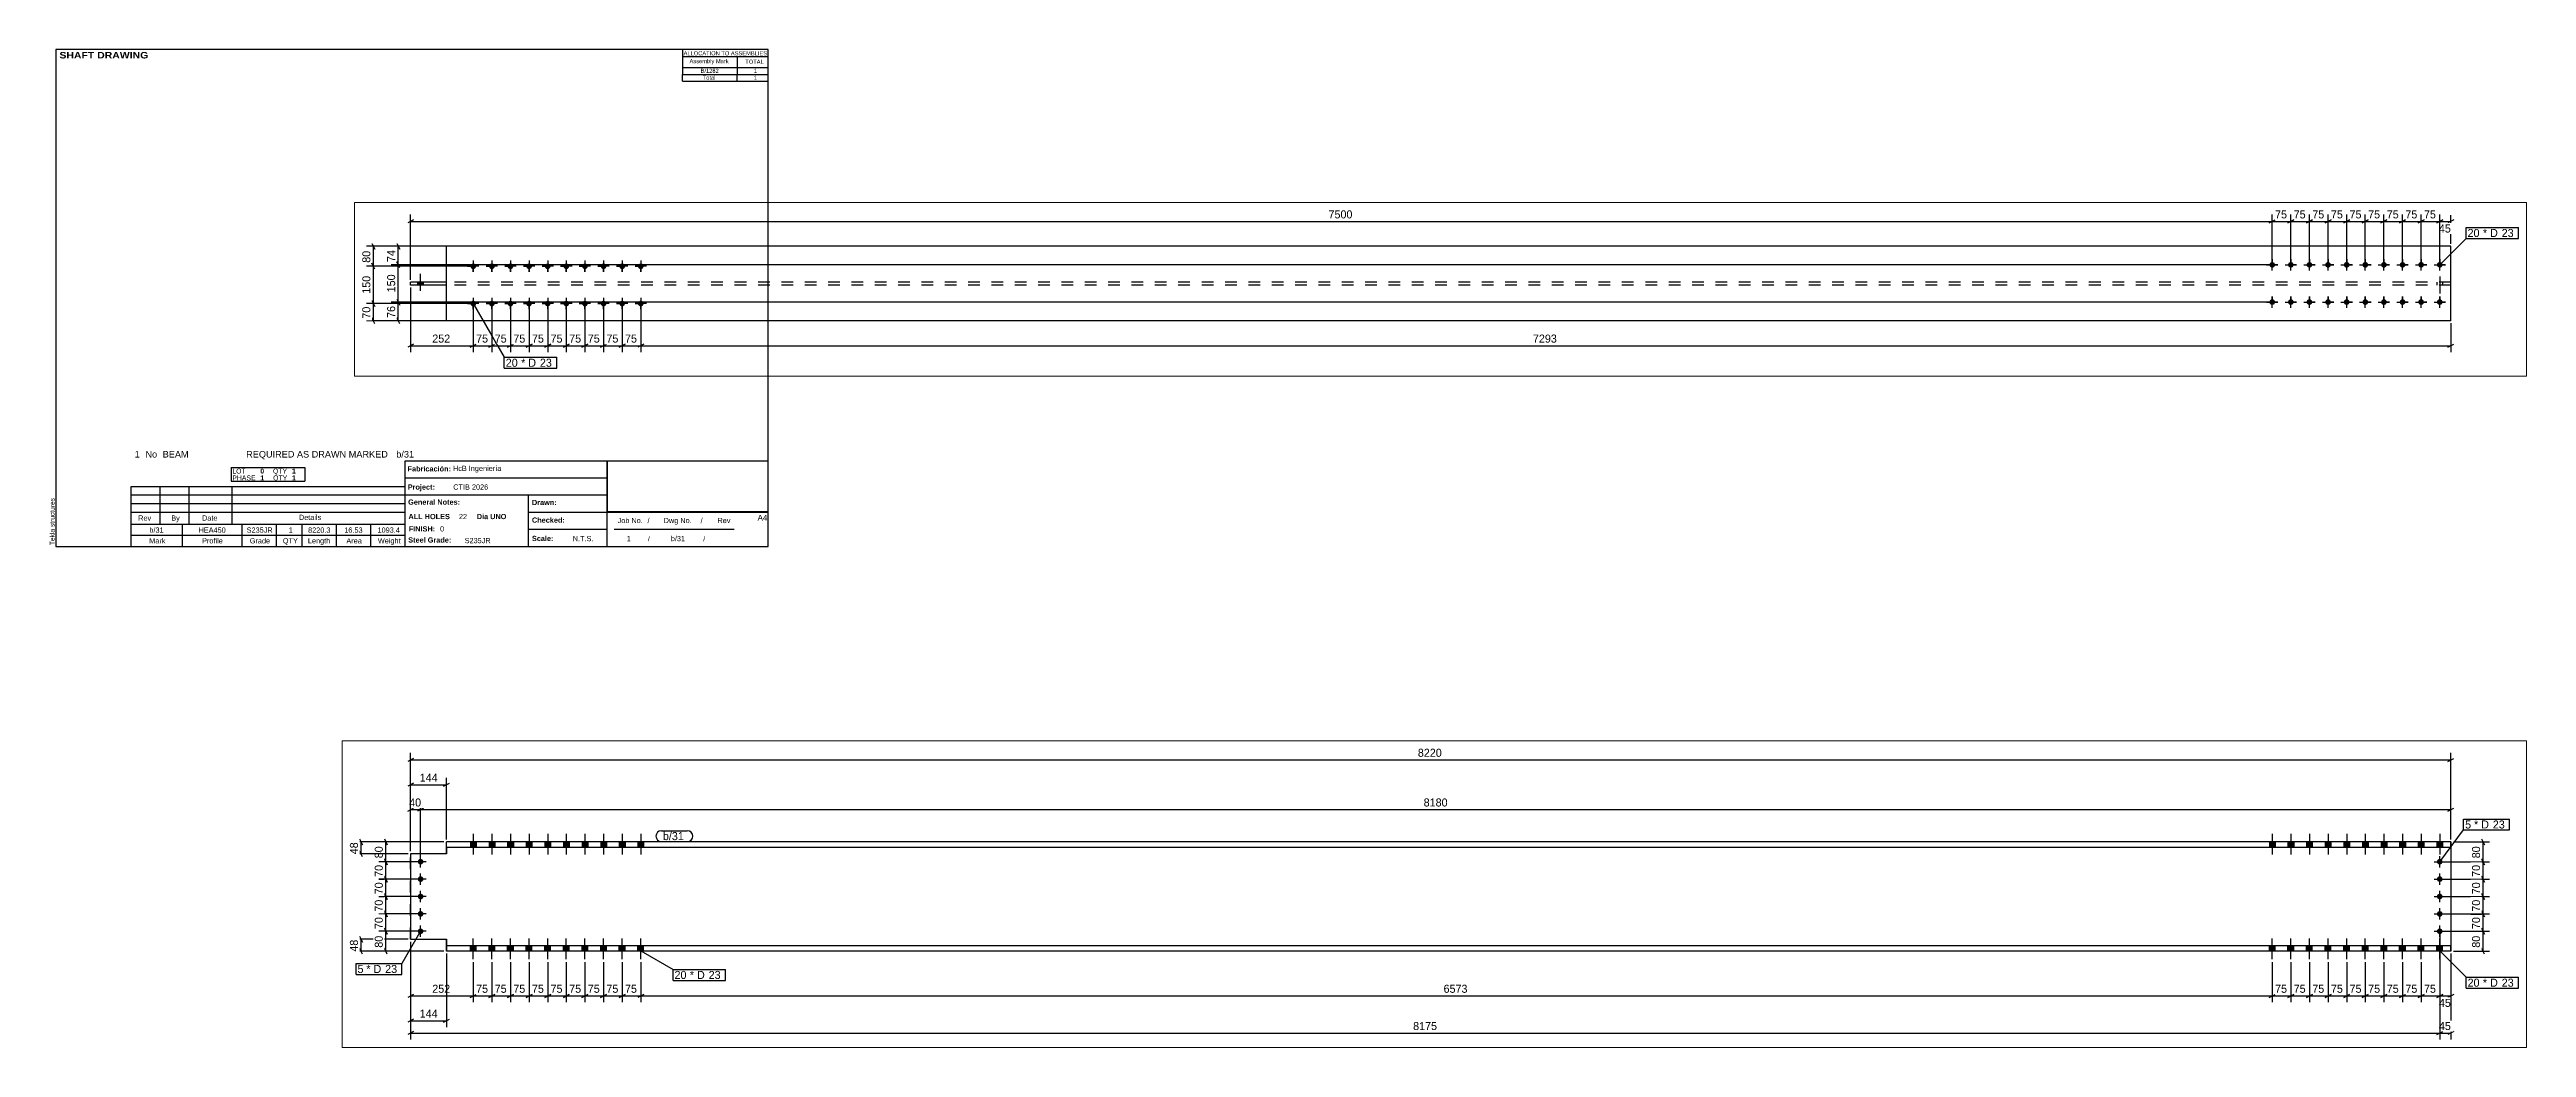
# Paper-space layout 'Layout1' of a CAD drawing. Header units: millimetres. Extents: x 2 to 1000, y -197 to 205.
# The model-space entities are those that its viewports show. They can reach past a viewport. Long polylines and large blocks are cut down to what shows.
import ezdxf

# ---------------------------------------------------------------- set-up
doc = ezdxf.new("R2010")
doc.units = ezdxf.units.MM
doc.linetypes.add('DXK_LINE_DOT2', pattern=[3.9198, 1.9599, -1.9599])
doc.linetypes.add('DXK_LINE_DOT4', pattern=[0.9408, 0.4704, -0.4704])
doc.layers.add('Viewport layer', color=7, linetype='Continuous', plot=False)
doc.styles.add('Arial', font='ARIAL.TTF', dxfattribs={"height": 0.2})
doc.styles.add('Arial Black', font='ARIBLK.TTF', dxfattribs={"height": 0.2})
doc.styles.add('Arial Bold', font='ARIALBD.TTF', dxfattribs={"height": 0.2})
doc.styles.add('Comic Sans MS', font='COMIC.TTF', dxfattribs={"height": 0.2})

psp = doc.layouts.get("Layout1")

# ---------------------------------------------------------------- texts
at = {"color": 7}
for s, height, style, p in [(' SHAFT DRAWING', 2.6342, 'Arial Black', (5.3, 201.42)), ('ALLOCATION TO ASSEMBLIES', 1.6475, 'Arial', (257.95, 202.68)), ('Assembly Mark', 1.6475, 'Arial', (260.35, 199.52)), ('TOTAL', 1.648, 'Arial', (282.81, 199.28)), ('1', 2.64, 'Arial', (36.8, 40.76)), ('No', 2.636, 'Arial', (41.13, 40.76)), ('BEAM', 2.636, 'Arial', (48.08, 40.76)), ('REQUIRED AS DRAWN MARKED', 2.636, 'Arial', (81.71, 40.76)), ('b/31', 2.636, 'Arial', (142.18, 40.76)), ('b/31', 2.109, 'Arial', (42.71, 10.5)), ('HEA450', 2.109, 'Arial', (62.51, 10.5)), ('S235JR', 2.109, 'Arial', (81.91, 10.5)), ('1', 2.11, 'Arial', (98.86, 10.5)), ('8220.3', 2.109, 'Arial', (106.66, 10.5)), ('16.53', 2.109, 'Arial', (121.24, 10.5)), ('1093.4', 2.109, 'Arial', (134.62, 10.5)), ('FINISH:', 2.107, 'Arial Bold', (147.22, 11)), ('0', 2.11, 'Arial', (159.84, 11))]:
    psp.add_text(s, height=height, dxfattribs=dict(at, style=style)).set_placement(p)
at = {"color": 7, "linetype": 'Continuous'}
for s, height, style, p in [('B/1282', 1.648, 'Arial', (264.81, 195.63)), ('Total', 1.648, 'Arial', (265.67, 192.88)), ('1', 1.65, 'Arial', (286.21, 192.88)), ('1', 1.65, 'Arial', (286.23, 195.63)), ('LOT', 1.977, 'Arial', (76.13, 34.33)), ('PHASE', 1.977, 'Arial', (76.13, 31.57)), ('0', 1.98, 'Arial Bold', (87.41, 34.33)), ('1', 1.98, 'Arial Bold', (87.41, 31.57)), ('QTY', 1.977, 'Arial', (92.51, 34.33)), ('QTY', 1.977, 'Arial', (92.58, 31.57)), ('1', 1.98, 'Arial Bold', (100.18, 34.33)), ('1', 1.98, 'Arial Bold', (100.18, 31.57)), ('Fabricación:', 2.1074, 'Arial Bold', (146.73, 35.16)), ('Project:', 2.107, 'Arial Bold', (146.81, 27.83)), ('HcB Ingeniería', 2.1088, 'Arial', (165.02, 35.36)), ('CTIB 2026', 2.109, 'Arial', (165.14, 27.83)), ('General Notes:', 2.1074, 'Arial Bold', (146.96, 21.78)), ('Drawn:', 2.107, 'Arial Bold', (196.85, 21.62)), ('Rev', 2.109, 'Arial', (38.21, 15.35)), ('By', 2.109, 'Arial', (51.53, 15.35)), ('Date', 2.109, 'Arial', (63.94, 15.35)), ('Details', 2.109, 'Arial', (102.96, 15.63)), ('ALL HOLES', 2.107, 'Arial Bold', (147.1, 15.96)), ('22', 2.109, 'Arial', (167.43, 15.96)), ('Dia UNO', 2.107, 'Arial Bold', (174.62, 15.96)), ('Checked:', 2.107, 'Arial Bold', (196.85, 14.53)), ('Job No.', 2.109, 'Arial', (231.37, 14.37)), ('/', 2.11, 'Arial', (243.42, 14.37)), ('Dwg No.', 2.109, 'Arial', (249.91, 14.37)), ('/', 2.11, 'Arial', (264.81, 14.37)), ('Rev', 2.109, 'Arial', (271.61, 14.37)), ('A4', 2.307, 'Arial', (287.76, 15.38)), ('Mark', 2.109, 'Arial', (42.64, 6.19)), ('Profile', 2.109, 'Arial', (63.95, 6.19)), ('Grade', 2.109, 'Arial', (83.16, 6.19)), ('QTY', 2.109, 'Arial', (96.49, 6.19)), ('Length', 2.109, 'Arial', (106.58, 6.19)), ('Area', 2.109, 'Arial', (122.09, 6.19)), ('Weight', 2.109, 'Arial', (134.77, 6.19)), ('Steel Grade:', 2.1074, 'Arial Bold', (147.01, 6.52)), ('S235JR', 2.109, 'Arial', (169.74, 6.28)), ('Scale:', 2.107, 'Arial Bold', (196.85, 7.13)), ('N.T.S.', 2.109, 'Arial', (213.29, 7.08)), ('1', 2.11, 'Arial', (235.04, 7.08)), ('/', 1.98, 'Arial', (243.58, 7.08)), ('b/31', 2.109, 'Arial', (252.8, 7.08)), ('/', 1.98, 'Arial', (265.88, 7.08))]:
    psp.add_text(s, height=height, dxfattribs=dict(at, style=style)).set_placement(p)
at = {"color": 174, "linetype": 'Continuous', "style": 'Arial'}
psp.add_text('Tekla structures', height=1.9102, rotation=90, dxfattribs=at).set_placement((4.5, 5.5))

msp = doc.modelspace()

# ---------------------------------------------------------------- hatches: boundary and pattern name
at = {"linetype": 'Continuous'}
for points in [[(14268.1, 806.6), (14291.1, 806.6), (14291.1, 827.6), (14268.1, 827.6)], [(14268.1, 806.6), (14291.1, 806.6), (14291.1, 827.6), (14268.1, 827.6)], [(14343.1, 806.6), (14366.1, 806.6), (14366.1, 827.6), (14343.1, 827.6)], [(14343.1, 806.6), (14366.1, 806.6), (14366.1, 827.6), (14343.1, 827.6)], [(14418.1, 806.6), (14441.1, 806.6), (14441.1, 827.6), (14418.1, 827.6)], [(14418.1, 806.6), (14441.1, 806.6), (14441.1, 827.6), (14418.1, 827.6)], [(14493.1, 806.6), (14516.1, 806.6), (14516.1, 827.6), (14493.1, 827.6)], [(14493.1, 806.6), (14516.1, 806.6), (14516.1, 827.6), (14493.1, 827.6)], [(14568.1, 806.6), (14591.1, 806.6), (14591.1, 827.6), (14568.1, 827.6)], [(14568.1, 806.6), (14591.1, 806.6), (14591.1, 827.6), (14568.1, 827.6)], [(14643.1, 806.6), (14666.1, 806.6), (14666.1, 827.6), (14643.1, 827.6)], [(14643.1, 806.6), (14666.1, 806.6), (14666.1, 827.6), (14643.1, 827.6)], [(14718.1, 806.6), (14741.1, 806.6), (14741.1, 827.6), (14718.1, 827.6)], [(14718.1, 806.6), (14741.1, 806.6), (14741.1, 827.6), (14718.1, 827.6)], [(14793.1, 806.6), (14816.1, 806.6), (14816.1, 827.6), (14793.1, 827.6)], [(14793.1, 806.6), (14816.1, 806.6), (14816.1, 827.6), (14793.1, 827.6)], [(14868.1, 806.6), (14891.1, 806.6), (14891.1, 827.6), (14868.1, 827.6)], [(14868.1, 806.6), (14891.1, 806.6), (14891.1, 827.6), (14868.1, 827.6)], [(14943.1, 806.6), (14966.1, 806.6), (14966.1, 827.6), (14943.1, 827.6)], [(14943.1, 806.6), (14966.1, 806.6), (14966.1, 827.6), (14943.1, 827.6)], [(21539.1, 827.6), (21516.1, 827.6), (21516.1, 806.6), (21539.1, 806.6)], [(21539.1, 827.6), (21516.1, 827.6), (21516.1, 806.6), (21539.1, 806.6)], [(21614.1, 827.6), (21591.1, 827.6), (21591.1, 806.6), (21614.1, 806.6)], [(21614.1, 827.6), (21591.1, 827.6), (21591.1, 806.6), (21614.1, 806.6)], [(21689.1, 827.6), (21666.1, 827.6), (21666.1, 806.6), (21689.1, 806.6)], [(21689.1, 827.6), (21666.1, 827.6), (21666.1, 806.6), (21689.1, 806.6)], [(21764.1, 827.6), (21741.1, 827.6), (21741.1, 806.6), (21764.1, 806.6)], [(21764.1, 827.6), (21741.1, 827.6), (21741.1, 806.6), (21764.1, 806.6)], [(21839.1, 827.6), (21816.1, 827.6), (21816.1, 806.6), (21839.1, 806.6)], [(21839.1, 827.6), (21816.1, 827.6), (21816.1, 806.6), (21839.1, 806.6)], [(21914.1, 827.6), (21891.1, 827.6), (21891.1, 806.6), (21914.1, 806.6)], [(21914.1, 827.6), (21891.1, 827.6), (21891.1, 806.6), (21914.1, 806.6)], [(21989.1, 827.6), (21966.1, 827.6), (21966.1, 806.6), (21989.1, 806.6)], [(21989.1, 827.6), (21966.1, 827.6), (21966.1, 806.6), (21989.1, 806.6)], [(22064.1, 827.6), (22041.1, 827.6), (22041.1, 806.6), (22064.1, 806.6)], [(22064.1, 827.6), (22041.1, 827.6), (22041.1, 806.6), (22064.1, 806.6)], [(22139.1, 827.6), (22116.1, 827.6), (22116.1, 806.6), (22139.1, 806.6)], [(22139.1, 827.6), (22116.1, 827.6), (22116.1, 806.6), (22139.1, 806.6)], [(22214.1, 827.6), (22191.1, 827.6), (22191.1, 806.6), (22214.1, 806.6)], [(22214.1, 827.6), (22191.1, 827.6), (22191.1, 806.6), (22214.1, 806.6)], [(14055.9, 747.6, -1), (14078.9, 747.6, -1)], [(22191.1, 747.6, -1), (22214.1, 747.6, -1)], [(14055.9, 677.6, -1), (14078.9, 677.6, -1)], [(14055.9, 607.6, -1), (14078.9, 607.6, -1)], [(22191.1, 677.6, -1), (22214.1, 677.6, -1)], [(22191.1, 607.6, -1), (22214.1, 607.6, -1)], [(14055.9, 537.6, -1), (14078.9, 537.6, -1)], [(22191.1, 537.6, -1), (22214.1, 537.6, -1)], [(478.6, 431, -1), (478.6, 454, -1)], [(553.6, 431, -1), (553.6, 454, -1)], [(628.6, 431, -1), (628.6, 454, -1)], [(703.6, 431, -1), (703.6, 454, -1)], [(778.6, 431, -1), (778.6, 454, -1)], [(853.6, 431, -1), (853.6, 454, -1)], [(928.6, 431, -1), (928.6, 454, -1)], [(1003.6, 431, -1), (1003.6, 454, -1)], [(1078.6, 431, -1), (1078.6, 454, -1)], [(1153.6, 431, -1), (1153.6, 454, -1)], [(7726.7, 459.8, -1), (7726.7, 436.8, -1)], [(7801.7, 459.8, -1), (7801.7, 436.8, -1)], [(7876.7, 459.8, -1), (7876.7, 436.8, -1)], [(7951.7, 459.8, -1), (7951.7, 436.8, -1)], [(8026.7, 459.8, -1), (8026.7, 436.8, -1)], [(8101.7, 459.8, -1), (8101.7, 436.8, -1)], [(8176.7, 459.8, -1), (8176.7, 436.8, -1)], [(8251.7, 459.8, -1), (8251.7, 436.8, -1)], [(8326.7, 459.9, -1), (8326.7, 436.9, -1)], [(8401.7, 459.9, -1), (8401.7, 436.9, -1)], [(14055.9, 467.6, -1), (14078.9, 467.6, -1)], [(14268.1, 387.6), (14291.1, 387.6), (14291.1, 408.6), (14268.1, 408.6)], [(14268.1, 387.6), (14291.1, 387.6), (14291.1, 408.6), (14268.1, 408.6)], [(14343.1, 387.6), (14366.1, 387.6), (14366.1, 408.6), (14343.1, 408.6)], [(14343.1, 387.6), (14366.1, 387.6), (14366.1, 408.6), (14343.1, 408.6)], [(14418.1, 387.6), (14441.1, 387.6), (14441.1, 408.6), (14418.1, 408.6)], [(14418.1, 387.6), (14441.1, 387.6), (14441.1, 408.6), (14418.1, 408.6)], [(14493.1, 387.6), (14516.1, 387.6), (14516.1, 408.6), (14493.1, 408.6)], [(14493.1, 387.6), (14516.1, 387.6), (14516.1, 408.6), (14493.1, 408.6)], [(14568.1, 387.6), (14591.1, 387.6), (14591.1, 408.6), (14568.1, 408.6)], [(14568.1, 387.6), (14591.1, 387.6), (14591.1, 408.6), (14568.1, 408.6)], [(14643.1, 387.6), (14666.1, 387.6), (14666.1, 408.6), (14643.1, 408.6)], [(14643.1, 387.6), (14666.1, 387.6), (14666.1, 408.6), (14643.1, 408.6)], [(14718.1, 387.6), (14741.1, 387.6), (14741.1, 408.6), (14718.1, 408.6)], [(14718.1, 387.6), (14741.1, 387.6), (14741.1, 408.6), (14718.1, 408.6)], [(14793.1, 387.6), (14816.1, 387.6), (14816.1, 408.6), (14793.1, 408.6)], [(14793.1, 387.6), (14816.1, 387.6), (14816.1, 408.6), (14793.1, 408.6)], [(14868.1, 387.6), (14891.1, 387.6), (14891.1, 408.6), (14868.1, 408.6)], [(14868.1, 387.6), (14891.1, 387.6), (14891.1, 408.6), (14868.1, 408.6)], [(14943.1, 387.6), (14966.1, 387.6), (14966.1, 408.6), (14943.1, 408.6)], [(14943.1, 387.6), (14966.1, 387.6), (14966.1, 408.6), (14943.1, 408.6)], [(21539.1, 408.6), (21516.1, 408.6), (21516.1, 387.6), (21539.1, 387.6)], [(21539.1, 408.6), (21516.1, 408.6), (21516.1, 387.6), (21539.1, 387.6)], [(21614.1, 408.6), (21591.1, 408.6), (21591.1, 387.6), (21614.1, 387.6)], [(21614.1, 408.6), (21591.1, 408.6), (21591.1, 387.6), (21614.1, 387.6)], [(21689.1, 408.6), (21666.1, 408.6), (21666.1, 387.6), (21689.1, 387.6)], [(21689.1, 408.6), (21666.1, 408.6), (21666.1, 387.6), (21689.1, 387.6)], [(21764.1, 408.6), (21741.1, 408.6), (21741.1, 387.6), (21764.1, 387.6)], [(21764.1, 408.6), (21741.1, 408.6), (21741.1, 387.6), (21764.1, 387.6)], [(21839.1, 408.6), (21816.1, 408.6), (21816.1, 387.6), (21839.1, 387.6)], [(21839.1, 408.6), (21816.1, 408.6), (21816.1, 387.6), (21839.1, 387.6)], [(21914.1, 408.6), (21891.1, 408.6), (21891.1, 387.6), (21914.1, 387.6)], [(21914.1, 408.6), (21891.1, 408.6), (21891.1, 387.6), (21914.1, 387.6)], [(21989.1, 408.6), (21966.1, 408.6), (21966.1, 387.6), (21989.1, 387.6)], [(21989.1, 408.6), (21966.1, 408.6), (21966.1, 387.6), (21989.1, 387.6)], [(22064.1, 408.6), (22041.1, 408.6), (22041.1, 387.6), (22064.1, 387.6)], [(22064.1, 408.6), (22041.1, 408.6), (22041.1, 387.6), (22064.1, 387.6)], [(22139.1, 408.6), (22116.1, 408.6), (22116.1, 387.6), (22139.1, 387.6)], [(22139.1, 408.6), (22116.1, 408.6), (22116.1, 387.6), (22139.1, 387.6)], [(22191.1, 467.6, -1), (22214.1, 467.6, -1)], [(22214.1, 408.6), (22191.1, 408.6), (22191.1, 387.6), (22214.1, 387.6)], [(22214.1, 408.6), (22191.1, 408.6), (22191.1, 387.6), (22214.1, 387.6)], [(277.9, 378.5), (254.9, 378.5), (254.9, 367), (277.9, 367)], [(277.9, 378.5), (254.9, 378.5), (254.9, 367), (277.9, 367)], [(277.9, 378.5), (254.9, 378.5), (254.9, 367), (277.9, 367)], [(277.9, 378.5), (254.9, 378.5), (254.9, 367), (277.9, 367)], [(277.9, 378.5), (254.9, 378.5), (254.9, 367), (277.9, 367)], [(478.6, 281, -1), (478.6, 304, -1)], [(553.6, 281, -1), (553.6, 304, -1)], [(628.6, 281, -1), (628.6, 304, -1)], [(703.6, 281, -1), (703.6, 304, -1)], [(778.6, 281, -1), (778.6, 304, -1)], [(853.6, 281, -1), (853.6, 304, -1)], [(928.6, 281, -1), (928.6, 304, -1)], [(1003.6, 281, -1), (1003.6, 304, -1)], [(1078.6, 281, -1), (1078.6, 304, -1)], [(1153.6, 281, -1), (1153.6, 304, -1)], [(7726.7, 309.8, -1), (7726.7, 286.8, -1)], [(7801.7, 309.8, -1), (7801.7, 286.8, -1)], [(7876.7, 309.8, -1), (7876.7, 286.8, -1)], [(7951.7, 309.8, -1), (7951.7, 286.8, -1)], [(8026.7, 309.8, -1), (8026.7, 286.8, -1)], [(8101.7, 309.8, -1), (8101.7, 286.8, -1)], [(8176.7, 309.8, -1), (8176.7, 286.8, -1)], [(8251.7, 309.8, -1), (8251.7, 286.8, -1)], [(8326.7, 309.9, -1), (8326.7, 286.9, -1)], [(8401.7, 309.9, -1), (8401.7, 286.9, -1)]]:
    msp.add_hatch(color=3, dxfattribs=at).paths.add_polyline_path(points)

# ---------------------------------------------------------------- linework, layer by layer
at = {"color": 8, "linetype": 'Continuous'}
for p, q in [((22235.6, 1151.6), (22259.6, 1163.6)), ((22247.6, 837.6), (22247.6, 1186)), ((14159.6, 1051.6), (14183.6, 1063.6)), ((14171.6, 837.6), (14171.6, 1086)), ((14015.4, 951.6), (14039.4, 963.6)), ((14027.4, 789.6), (14027.4, 986)), ((14027.4, 957.6), (14067.4, 957.6)), ((14079.4, 963.6), (14055.4, 951.6)), ((14079.4, 963.6), (14055.4, 951.6)), ((14067.4, 757.6), (14067.4, 986)), ((14067.4, 757.6), (14067.4, 986)), ((14067.4, 957.6), (22247.6, 957.6)), ((22235.6, 951.6), (22259.6, 963.6)), ((22247.6, 837.6), (22247.6, 986)), ((14161.6, 827.6), (13899, 827.6)), ((13921.4, 839.6), (13933.4, 815.6)), ((13927.4, 747.6), (13927.4, 827.6)), ((22257.6, 827.6), (22403, 827.6)), ((22371.4, 839.6), (22383.4, 815.6)), ((22377.4, 747.6), (22377.4, 827.6)), ((14057.4, 747.6), (13899, 747.6)), ((13933.4, 735.6), (13921.4, 759.6)), ((22212.6, 747.6), (22403, 747.6)), ((22383.4, 735.6), (22371.4, 759.6)), ((238.4, 628.8), (214.4, 616.8)), ((226.4, 388.5), (226.4, 651.2)), ((7714.7, 616.8), (7738.7, 628.8)), ((7726.7, 458.3), (7726.7, 651.2)), ((7789.7, 616.8), (7813.7, 628.8)), ((7801.7, 458.3), (7801.7, 651.2)), ((7864.7, 616.8), (7888.7, 628.8)), ((7876.7, 458.3), (7876.7, 651.2)), ((7939.7, 616.8), (7963.7, 628.8)), ((7951.7, 458.3), (7951.7, 651.2)), ((8014.7, 616.8), (8038.7, 628.8)), ((8026.7, 458.3), (8026.7, 651.2)), ((8089.7, 616.8), (8113.7, 628.8)), ((8101.7, 458.3), (8101.7, 651.2)), ((8164.7, 616.8), (8188.7, 628.8)), ((8176.7, 458.3), (8176.7, 651.2)), ((8239.7, 616.8), (8263.7, 628.8)), ((8251.7, 458.3), (8251.7, 651.2)), ((8314.7, 616.8), (8338.7, 628.8)), ((8326.7, 458.4), (8326.7, 651.2)), ((8389.7, 616.8), (8413.7, 628.8)), ((8401.7, 458.4), (8401.7, 648.4)), ((8401.7, 622.8), (8446.7, 622.8)), ((8458.7, 628.8), (8434.7, 616.8)), ((8446.7, 532.8), (8446.7, 648.4)), ((14057.4, 677.6), (13899, 677.6)), ((14057.4, 607.6), (13899, 607.6)), ((13921.4, 689.6), (13933.4, 665.6)), ((13921.4, 619.6), (13933.4, 595.6)), ((22212.6, 677.6), (22403, 677.6)), ((22212.6, 607.6), (22403, 607.6)), ((22383.4, 665.6), (22371.4, 689.6)), ((22383.4, 595.6), (22371.4, 619.6)), ((7716.7, 522.8), (148, 522.8)), ((170.4, 534.8), (182.4, 510.8)), ((176.4, 448.3), (176.4, 522.8)), ((14057.4, 537.6), (13899, 537.6)), ((13921.4, 549.6), (13933.4, 525.6)), ((13927.4, 467.6), (13927.4, 537.6)), ((22212.6, 537.6), (22403, 537.6)), ((22371.4, 549.6), (22383.4, 525.6)), ((22377.4, 467.6), (22377.4, 537.6)), ((7716.7, 448.3), (148, 448.3)), ((182.4, 436.3), (170.4, 460.3)), ((14017.4, 435.6), (13799, 435.6)), ((13821.4, 447.6), (13833.4, 423.6)), ((13833.4, 375.6), (13821.4, 399.6)), ((13827.4, 387.6), (13827.4, 435.6)), ((14057.4, 467.6), (13899, 467.6)), ((13933.4, 455.6), (13921.4, 479.6)), ((13933.4, 375.6), (13921.4, 399.6)), ((14027.4, 425.6), (14027.4, 182)), ((14027.4, 425.6), (14027.4, 32)), ((14027.4, 425.6), (14027.4, 82)), ((22202.6, 457.6), (22202.6, 179.2)), ((22212.6, 467.6), (22403, 467.6)), ((22383.4, 455.6), (22371.4, 479.6)), ((22383.4, 375.6), (22371.4, 399.6)), ((170.4, 310.3), (182.4, 286.3)), ((226.4, 357), (226.4, 97.2)), ((14161.6, 387.6), (13799, 387.6)), ((14161.6, 387.6), (13899, 387.6)), ((14279.6, 343.6), (14279.6, 182)), ((14354.6, 343.6), (14354.6, 182)), ((14429.6, 343.6), (14429.6, 182)), ((14504.6, 343.6), (14504.6, 182)), ((14579.6, 343.6), (14579.6, 182)), ((14654.6, 343.6), (14654.6, 182)), ((14729.6, 343.6), (14729.6, 182)), ((14804.6, 343.6), (14804.6, 182)), ((14879.6, 343.6), (14879.6, 182)), ((14954.6, 343.6), (14954.6, 182)), ((14954.6, 343.6), (14954.6, 182)), ((21527.6, 343.6), (21527.6, 182)), ((21602.6, 343.6), (21602.6, 182)), ((21677.6, 343.6), (21677.6, 182)), ((21752.6, 343.6), (21752.6, 182)), ((21827.6, 343.6), (21827.6, 182)), ((21902.6, 343.6), (21902.6, 182)), ((21977.6, 343.6), (21977.6, 182)), ((22052.6, 343.6), (22052.6, 182)), ((22127.6, 343.6), (22127.6, 182)), ((22247.6, 377.6), (22247.6, 179.2)), ((22257.6, 387.6), (22403, 387.6)), ((7716.7, 298.3), (148, 298.3)), ((182.4, 210.8), (170.4, 234.8)), ((478.6, 282.5), (478.6, 97.2)), ((553.6, 282.5), (553.6, 97.2)), ((628.6, 282.5), (628.6, 97.2)), ((703.6, 282.5), (703.6, 97.2)), ((778.6, 282.5), (778.6, 97.2)), ((853.6, 282.5), (853.6, 97.2)), ((928.6, 282.5), (928.6, 97.2)), ((1003.6, 282.5), (1003.6, 97.2)), ((1078.6, 282.5), (1078.6, 97.2)), ((1153.6, 282.5), (1153.6, 97.2)), ((1153.6, 282.5), (1153.6, 97.2)), ((8446.7, 212.8), (8446.7, 97.2)), ((14039.4, 213.6), (14015.4, 201.6)), ((14267.6, 201.6), (14291.6, 213.6)), ((14342.6, 201.6), (14366.6, 213.6)), ((14417.6, 201.6), (14441.6, 213.6)), ((14492.6, 201.6), (14516.6, 213.6)), ((14567.6, 201.6), (14591.6, 213.6)), ((14642.6, 201.6), (14666.6, 213.6)), ((14717.6, 201.6), (14741.6, 213.6)), ((14792.6, 201.6), (14816.6, 213.6)), ((14867.6, 201.6), (14891.6, 213.6)), ((14879.6, 207.6), (14954.6, 207.6)), ((14966.6, 213.6), (14942.6, 201.6)), ((14966.6, 213.6), (14942.6, 201.6)), ((21515.6, 201.6), (21539.6, 213.6)), ((21590.6, 201.6), (21614.6, 213.6)), ((21665.6, 201.6), (21689.6, 213.6)), ((21740.6, 201.6), (21764.6, 213.6)), ((21815.6, 201.6), (21839.6, 213.6)), ((21890.6, 201.6), (21914.6, 213.6)), ((21965.6, 201.6), (21989.6, 213.6)), ((21977.6, 207.6), (22052.6, 207.6)), ((22064.6, 213.6), (22040.6, 201.6)), ((22115.6, 201.6), (22139.6, 213.6)), ((22190.6, 201.6), (22214.6, 213.6)), ((22202.6, 207.6), (22247.6, 207.6)), ((22259.6, 213.6), (22235.6, 201.6)), ((238.4, 128.8), (214.4, 116.8)), ((466.6, 116.8), (490.6, 128.8)), ((478.6, 122.8), (553.6, 122.8)), ((565.6, 128.8), (541.6, 116.8)), ((640.6, 128.8), (616.6, 116.8)), ((691.6, 116.8), (715.6, 128.8)), ((766.6, 116.8), (790.6, 128.8)), ((841.6, 116.8), (865.6, 128.8)), ((916.6, 116.8), (940.6, 128.8)), ((928.6, 122.8), (1003.6, 122.8)), ((1015.6, 128.8), (991.6, 116.8)), ((1066.6, 116.8), (1090.6, 128.8)), ((1078.6, 122.8), (1153.6, 122.8)), ((1165.6, 128.8), (1141.6, 116.8)), ((1165.6, 128.8), (1141.6, 116.8)), ((1153.6, 122.8), (8446.7, 122.8)), ((8434.7, 116.8), (8458.7, 128.8)), ((14039.4, 113.6), (14015.4, 101.6)), ((14027.4, 107.6), (14171.6, 107.6)), ((14159.6, 101.6), (14183.6, 113.6)), ((14039.4, 63.6), (14015.4, 51.6)), ((22190.6, 51.6), (22214.6, 63.6)), ((22202.6, 57.6), (22247.6, 57.6)), ((22259.6, 63.6), (22235.6, 51.6))]:
    msp.add_line(p, q, dxfattribs=at)
at = {"color": 7, "linetype": 'Continuous'}
for p, q in [((14171.6, 806.6), (14171.6, 827.6)), ((22247.6, 827.6), (14171.6, 827.6)), ((14171.6, 806.6), (14171.6, 779.6)), ((14171.6, 806.6), (22247.6, 806.6)), ((22247.6, 806.6), (22247.6, 827.6)), ((22247.6, 806.6), (22247.6, 408.6)), ((14171.6, 779.6), (14027.4, 779.6)), ((14027.4, 779.6), (14027.4, 435.6)), ((8446.7, 522.8), (370.7, 522.8)), ((370.7, 222.8), (370.7, 522.8)), ((8446.7, 222.8), (8446.7, 522.8)), ((14027.4, 435.6), (14171.6, 435.6)), ((14171.6, 435.6), (14171.6, 408.6)), ((14171.6, 408.6), (14171.6, 408.6)), ((14171.6, 408.6), (14171.6, 387.6)), ((22247.6, 408.6), (14171.6, 408.6)), ((22247.6, 408.6), (22247.6, 387.6)), ((226.4, 367), (226.4, 378.5)), ((370.7, 378.5), (226.4, 378.5)), ((370.7, 367), (226.4, 367)), ((22247.6, 387.6), (14171.6, 387.6)), ((8446.7, 222.8), (370.7, 222.8))]:
    msp.add_line(p, q, dxfattribs=at)
at = {"color": 7, "linetype": 'DXK_LINE_DOT4'}
for p, q in [((14171.6, 806.6), (14171.6, 827.6)), ((14171.6, 827.6), (14171.6, 827.6)), ((14171.6, 779.6), (14171.6, 806.6)), ((14171.6, 806.6), (14171.6, 806.6)), ((14171.6, 806.6), (14171.6, 806.6)), ((22247.6, 827.6), (22247.6, 806.6)), ((14027.4, 435.6), (14027.4, 779.6)), ((14171.6, 408.6), (14171.6, 435.6)), ((14171.6, 387.6), (14171.6, 408.6)), ((14171.6, 408.6), (14171.6, 408.6)), ((22247.6, 387.6), (22247.6, 408.6)), ((8446.7, 378.5), (370.7, 378.5)), ((8446.7, 367), (370.7, 367)), ((14171.6, 387.6), (14171.6, 387.6))]:
    msp.add_line(p, q, dxfattribs=at)
at = {"color": 3, "linetype": 'Continuous'}
for p, q in [((14268.1, 827.6), (14268.1, 806.6)), ((14268.1, 827.6), (14268.1, 806.6)), ((14279.6, 859.8), (14279.6, 776.6)), ((14279.6, 859.8), (14279.6, 776.6)), ((14291.1, 827.6), (14291.1, 806.6)), ((14291.1, 827.6), (14291.1, 806.6)), ((14343.1, 827.6), (14343.1, 806.6)), ((14343.1, 827.6), (14343.1, 806.6)), ((14354.6, 859.8), (14354.6, 776.6)), ((14354.6, 859.8), (14354.6, 776.6)), ((14366.1, 827.6), (14366.1, 806.6)), ((14366.1, 827.6), (14366.1, 806.6)), ((14418.1, 827.6), (14418.1, 806.6)), ((14418.1, 827.6), (14418.1, 806.6)), ((14429.6, 859.8), (14429.6, 776.6)), ((14429.6, 859.8), (14429.6, 776.6)), ((14441.1, 827.6), (14441.1, 806.6)), ((14441.1, 827.6), (14441.1, 806.6)), ((14493.1, 827.6), (14493.1, 806.6)), ((14493.1, 827.6), (14493.1, 806.6)), ((14504.6, 859.8), (14504.6, 776.6)), ((14504.6, 859.8), (14504.6, 776.6)), ((14516.1, 827.6), (14516.1, 806.6)), ((14516.1, 827.6), (14516.1, 806.6)), ((14568.1, 827.6), (14568.1, 806.6)), ((14568.1, 827.6), (14568.1, 806.6)), ((14579.6, 859.8), (14579.6, 776.6)), ((14579.6, 859.8), (14579.6, 776.6)), ((14591.1, 827.6), (14591.1, 806.6)), ((14591.1, 827.6), (14591.1, 806.6)), ((14643.1, 827.6), (14643.1, 806.6)), ((14643.1, 827.6), (14643.1, 806.6)), ((14654.6, 859.8), (14654.6, 776.6)), ((14654.6, 859.8), (14654.6, 776.6)), ((14666.1, 827.6), (14666.1, 806.6)), ((14666.1, 827.6), (14666.1, 806.6)), ((14718.1, 827.6), (14718.1, 806.6)), ((14718.1, 827.6), (14718.1, 806.6)), ((14729.6, 859.8), (14729.6, 776.6)), ((14729.6, 859.8), (14729.6, 776.6)), ((14741.1, 827.6), (14741.1, 806.6)), ((14741.1, 827.6), (14741.1, 806.6)), ((14793.1, 827.6), (14793.1, 806.6)), ((14793.1, 827.6), (14793.1, 806.6)), ((14804.6, 859.8), (14804.6, 776.6)), ((14804.6, 859.8), (14804.6, 776.6)), ((14816.1, 827.6), (14816.1, 806.6)), ((14816.1, 827.6), (14816.1, 806.6)), ((14868.1, 827.6), (14868.1, 806.6)), ((14868.1, 827.6), (14868.1, 806.6)), ((14879.6, 859.8), (14879.6, 776.6)), ((14879.6, 859.8), (14879.6, 776.6)), ((14891.1, 827.6), (14891.1, 806.6)), ((14891.1, 827.6), (14891.1, 806.6)), ((14943.1, 827.6), (14943.1, 806.6)), ((14943.1, 827.6), (14943.1, 806.6)), ((14954.6, 859.8), (14954.6, 776.6)), ((14954.6, 859.8), (14954.6, 776.6)), ((14966.1, 827.6), (14966.1, 806.6)), ((14966.1, 827.6), (14966.1, 806.6)), ((21516.1, 827.6), (21516.1, 806.6)), ((21516.1, 827.6), (21516.1, 806.6)), ((21527.6, 859.8), (21527.6, 776.6)), ((21527.6, 859.8), (21527.6, 776.6)), ((21539.1, 827.6), (21539.1, 806.6)), ((21539.1, 827.6), (21539.1, 806.6)), ((21591.1, 827.6), (21591.1, 806.6)), ((21591.1, 827.6), (21591.1, 806.6)), ((21602.6, 859.8), (21602.6, 776.6)), ((21602.6, 859.8), (21602.6, 776.6)), ((21614.1, 827.6), (21614.1, 806.6)), ((21614.1, 827.6), (21614.1, 806.6)), ((21666.1, 827.6), (21666.1, 806.6)), ((21666.1, 827.6), (21666.1, 806.6)), ((21677.6, 859.8), (21677.6, 776.6)), ((21677.6, 859.8), (21677.6, 776.6)), ((21689.1, 827.6), (21689.1, 806.6)), ((21689.1, 827.6), (21689.1, 806.6)), ((21741.1, 827.6), (21741.1, 806.6)), ((21741.1, 827.6), (21741.1, 806.6)), ((21752.6, 859.8), (21752.6, 776.6)), ((21752.6, 859.8), (21752.6, 776.6)), ((21764.1, 827.6), (21764.1, 806.6)), ((21764.1, 827.6), (21764.1, 806.6)), ((21816.1, 827.6), (21816.1, 806.6)), ((21816.1, 827.6), (21816.1, 806.6)), ((21827.6, 859.8), (21827.6, 776.6)), ((21827.6, 859.8), (21827.6, 776.6)), ((21839.1, 827.6), (21839.1, 806.6)), ((21839.1, 827.6), (21839.1, 806.6)), ((21891.1, 827.6), (21891.1, 806.6)), ((21891.1, 827.6), (21891.1, 806.6)), ((21902.6, 859.8), (21902.6, 776.6)), ((21902.6, 859.8), (21902.6, 776.6)), ((21914.1, 827.6), (21914.1, 806.6)), ((21914.1, 827.6), (21914.1, 806.6)), ((21966.1, 827.6), (21966.1, 806.6)), ((21966.1, 827.6), (21966.1, 806.6)), ((21977.6, 859.8), (21977.6, 776.6)), ((21977.6, 859.8), (21977.6, 776.6)), ((21989.1, 827.6), (21989.1, 806.6)), ((21989.1, 827.6), (21989.1, 806.6)), ((22041.1, 827.6), (22041.1, 806.6)), ((22041.1, 827.6), (22041.1, 806.6)), ((22052.6, 859.8), (22052.6, 776.6)), ((22052.6, 859.8), (22052.6, 776.6)), ((22064.1, 827.6), (22064.1, 806.6)), ((22064.1, 827.6), (22064.1, 806.6)), ((22116.1, 827.6), (22116.1, 806.6)), ((22116.1, 827.6), (22116.1, 806.6)), ((22127.6, 859.8), (22127.6, 776.6)), ((22127.6, 859.8), (22127.6, 776.6)), ((22139.1, 827.6), (22139.1, 806.6)), ((22139.1, 827.6), (22139.1, 806.6)), ((22191.1, 827.6), (22191.1, 806.6)), ((22191.1, 827.6), (22191.1, 806.6)), ((22202.6, 859.8), (22202.6, 776.6)), ((22202.6, 859.8), (22202.6, 776.6)), ((22214.1, 827.6), (22214.1, 806.6)), ((22214.1, 827.6), (22214.1, 806.6)), ((14090.4, 747.6), (14044.4, 747.6)), ((14067.4, 724.6), (14067.4, 770.6)), ((14067.4, 654.6), (14067.4, 700.6)), ((22179.6, 747.6), (22225.6, 747.6)), ((22202.6, 724.6), (22202.6, 770.6)), ((22202.6, 654.6), (22202.6, 700.6)), ((14090.4, 677.6), (14044.4, 677.6)), ((14090.4, 607.6), (14044.4, 607.6)), ((14067.4, 584.6), (14067.4, 630.6)), ((22179.6, 677.6), (22225.6, 677.6)), ((22179.6, 607.6), (22225.6, 607.6)), ((22202.6, 584.6), (22202.6, 630.6)), ((14090.4, 537.6), (14044.4, 537.6)), ((14067.4, 514.6), (14067.4, 560.6)), ((22179.6, 537.6), (22225.6, 537.6)), ((22202.6, 514.6), (22202.6, 560.6)), ((266.4, 343.8), (266.4, 412)), ((266.4, 343.8), (266.4, 412)), ((266.4, 343.8), (266.4, 412)), ((266.4, 343.8), (266.4, 412)), ((266.4, 343.8), (266.4, 412)), ((455.6, 442.5), (471, 442.5)), ((501.6, 442.5), (455.6, 442.5)), ((478.6, 465.5), (478.6, 450.2)), ((478.6, 465.5), (478.6, 419.5)), ((478.6, 419.5), (478.6, 434.8)), ((501.6, 442.5), (486.3, 442.5)), ((530.6, 442.5), (546, 442.5)), ((576.6, 442.5), (530.6, 442.5)), ((553.6, 465.5), (553.6, 450.2)), ((553.6, 465.5), (553.6, 419.5)), ((553.6, 419.5), (553.6, 434.8)), ((576.6, 442.5), (561.3, 442.5)), ((605.6, 442.5), (621, 442.5)), ((651.6, 442.5), (605.6, 442.5)), ((628.6, 465.5), (628.6, 450.2)), ((628.6, 465.5), (628.6, 419.5)), ((628.6, 419.5), (628.6, 434.8)), ((651.6, 442.5), (636.3, 442.5)), ((680.6, 442.5), (696, 442.5)), ((726.6, 442.5), (680.6, 442.5)), ((703.6, 465.5), (703.6, 450.2)), ((703.6, 465.5), (703.6, 419.5)), ((703.6, 419.5), (703.6, 434.8)), ((726.6, 442.5), (711.3, 442.5)), ((755.6, 442.5), (771, 442.5)), ((801.6, 442.5), (755.6, 442.5)), ((778.6, 465.5), (778.6, 450.2)), ((778.6, 465.5), (778.6, 419.5)), ((778.6, 419.5), (778.6, 434.8)), ((801.6, 442.5), (786.3, 442.5)), ((830.6, 442.5), (846, 442.5)), ((876.6, 442.5), (830.6, 442.5)), ((853.6, 465.5), (853.6, 450.2)), ((853.6, 465.5), (853.6, 419.5)), ((853.6, 419.5), (853.6, 434.8)), ((876.6, 442.5), (861.3, 442.5)), ((905.6, 442.5), (921, 442.5)), ((951.6, 442.5), (905.6, 442.5)), ((928.6, 465.5), (928.6, 450.2)), ((928.6, 465.5), (928.6, 419.5)), ((928.6, 419.5), (928.6, 434.8)), ((951.6, 442.5), (936.3, 442.5)), ((980.6, 442.5), (996, 442.5)), ((1026.6, 442.5), (980.6, 442.5)), ((1003.6, 465.5), (1003.6, 450.2)), ((1003.6, 465.5), (1003.6, 419.5)), ((1003.6, 419.5), (1003.6, 434.8)), ((1026.6, 442.5), (1011.3, 442.5)), ((1055.6, 442.5), (1071, 442.5)), ((1101.6, 442.5), (1055.6, 442.5)), ((1078.6, 465.5), (1078.6, 450.2)), ((1078.6, 465.5), (1078.6, 419.5)), ((1078.6, 419.5), (1078.6, 434.8)), ((1101.6, 442.5), (1086.3, 442.5)), ((1130.6, 442.5), (1146, 442.5)), ((1176.6, 442.5), (1130.6, 442.5)), ((1153.6, 465.5), (1153.6, 450.2)), ((1153.6, 465.5), (1153.6, 419.5)), ((1153.6, 419.5), (1153.6, 434.8)), ((1176.6, 442.5), (1161.3, 442.5)), ((7703.7, 448.3), (7749.7, 448.3)), ((7703.7, 448.3), (7719, 448.3)), ((7726.7, 425.3), (7726.7, 471.3)), ((7726.7, 471.3), (7726.7, 456)), ((7726.7, 425.3), (7726.7, 440.6)), ((7749.7, 448.3), (7734.3, 448.3)), ((7778.7, 448.3), (7824.7, 448.3)), ((7778.7, 448.3), (7794, 448.3)), ((7801.7, 425.3), (7801.7, 471.3)), ((7801.7, 471.3), (7801.7, 456)), ((7801.7, 425.3), (7801.7, 440.6)), ((7824.7, 448.3), (7809.3, 448.3)), ((7853.7, 448.3), (7899.7, 448.3)), ((7853.7, 448.3), (7869, 448.3)), ((7876.7, 425.3), (7876.7, 471.3)), ((7876.7, 471.3), (7876.7, 456)), ((7876.7, 425.3), (7876.7, 440.6)), ((7899.7, 448.3), (7884.3, 448.3)), ((7928.7, 448.3), (7974.7, 448.3)), ((7928.7, 448.3), (7944, 448.3)), ((7951.7, 425.3), (7951.7, 471.3)), ((7951.7, 471.3), (7951.7, 456)), ((7951.7, 425.3), (7951.7, 440.6)), ((7974.7, 448.3), (7959.3, 448.3)), ((8003.7, 448.3), (8049.7, 448.3)), ((8003.7, 448.3), (8019, 448.3)), ((8026.7, 425.3), (8026.7, 471.3)), ((8026.7, 471.3), (8026.7, 456)), ((8026.7, 425.3), (8026.7, 440.6)), ((8049.7, 448.3), (8034.3, 448.3)), ((8078.7, 448.3), (8124.7, 448.3)), ((8078.7, 448.3), (8094, 448.3)), ((8101.7, 425.3), (8101.7, 471.3)), ((8101.7, 471.3), (8101.7, 456)), ((8101.7, 425.3), (8101.7, 440.7)), ((8124.7, 448.3), (8109.3, 448.3)), ((8153.7, 448.3), (8199.7, 448.3)), ((8153.7, 448.3), (8169, 448.3)), ((8176.7, 425.3), (8176.7, 471.3)), ((8176.7, 471.3), (8176.7, 456)), ((8176.7, 425.3), (8176.7, 440.7)), ((8199.7, 448.3), (8184.3, 448.3)), ((8228.7, 448.3), (8274.7, 448.3)), ((8228.7, 448.3), (8244, 448.3)), ((8251.7, 425.3), (8251.7, 471.3)), ((8251.7, 471.3), (8251.7, 456)), ((8251.7, 425.3), (8251.7, 440.7)), ((8274.7, 448.3), (8259.3, 448.3)), ((8303.7, 448.3), (8349.7, 448.4)), ((8303.7, 448.3), (8319, 448.4)), ((8326.7, 425.4), (8326.7, 471.4)), ((8326.7, 471.4), (8326.7, 456)), ((8326.7, 425.4), (8326.7, 440.7)), ((8349.7, 448.4), (8334.3, 448.4)), ((8378.7, 448.4), (8424.7, 448.4)), ((8378.7, 448.4), (8394, 448.4)), ((8401.7, 425.4), (8401.7, 471.4)), ((8401.7, 471.4), (8401.7, 456)), ((8401.7, 425.4), (8401.7, 440.7)), ((8424.7, 448.4), (8409.3, 448.4)), ((14090.4, 467.6), (14044.4, 467.6)), ((14067.4, 444.6), (14067.4, 490.6)), ((14268.1, 387.6), (14268.1, 408.6)), ((14268.1, 387.6), (14268.1, 408.6)), ((14279.6, 355.4), (14279.6, 438.6)), ((14279.6, 355.4), (14279.6, 438.6)), ((14291.1, 387.6), (14291.1, 408.6)), ((14291.1, 387.6), (14291.1, 408.6)), ((14343.1, 387.6), (14343.1, 408.6)), ((14343.1, 387.6), (14343.1, 408.6)), ((14354.6, 355.4), (14354.6, 438.6)), ((14354.6, 355.4), (14354.6, 438.6)), ((14366.1, 387.6), (14366.1, 408.6)), ((14366.1, 387.6), (14366.1, 408.6)), ((14418.1, 387.6), (14418.1, 408.6)), ((14418.1, 387.6), (14418.1, 408.6)), ((14429.6, 355.4), (14429.6, 438.6)), ((14429.6, 355.4), (14429.6, 438.6)), ((14441.1, 387.6), (14441.1, 408.6)), ((14441.1, 387.6), (14441.1, 408.6)), ((14493.1, 387.6), (14493.1, 408.6)), ((14493.1, 387.6), (14493.1, 408.6)), ((14504.6, 355.4), (14504.6, 438.6)), ((14504.6, 355.4), (14504.6, 438.6)), ((14516.1, 387.6), (14516.1, 408.6)), ((14516.1, 387.6), (14516.1, 408.6)), ((14568.1, 387.6), (14568.1, 408.6)), ((14568.1, 387.6), (14568.1, 408.6)), ((14579.6, 355.4), (14579.6, 438.6)), ((14579.6, 355.4), (14579.6, 438.6)), ((14591.1, 387.6), (14591.1, 408.6)), ((14591.1, 387.6), (14591.1, 408.6)), ((14643.1, 387.6), (14643.1, 408.6)), ((14643.1, 387.6), (14643.1, 408.6)), ((14654.6, 355.4), (14654.6, 438.6)), ((14654.6, 355.4), (14654.6, 438.6)), ((14666.1, 387.6), (14666.1, 408.6)), ((14666.1, 387.6), (14666.1, 408.6)), ((14718.1, 387.6), (14718.1, 408.6)), ((14718.1, 387.6), (14718.1, 408.6)), ((14729.6, 355.4), (14729.6, 438.6)), ((14729.6, 355.4), (14729.6, 438.6)), ((14741.1, 387.6), (14741.1, 408.6)), ((14741.1, 387.6), (14741.1, 408.6)), ((14793.1, 387.6), (14793.1, 408.6)), ((14793.1, 387.6), (14793.1, 408.6)), ((14804.6, 355.4), (14804.6, 438.6)), ((14804.6, 355.4), (14804.6, 438.6)), ((14816.1, 387.6), (14816.1, 408.6)), ((14816.1, 387.6), (14816.1, 408.6)), ((14868.1, 387.6), (14868.1, 408.6)), ((14868.1, 387.6), (14868.1, 408.6)), ((14879.6, 355.4), (14879.6, 438.6)), ((14879.6, 355.4), (14879.6, 438.6)), ((14891.1, 387.6), (14891.1, 408.6)), ((14891.1, 387.6), (14891.1, 408.6)), ((14943.1, 387.6), (14943.1, 408.6)), ((14943.1, 387.6), (14943.1, 408.6)), ((14954.6, 355.4), (14954.6, 438.6)), ((14954.6, 355.4), (14954.6, 438.6)), ((14966.1, 387.6), (14966.1, 408.6)), ((14966.1, 387.6), (14966.1, 408.6)), ((21516.1, 387.6), (21516.1, 408.6)), ((21516.1, 387.6), (21516.1, 408.6)), ((21527.6, 355.4), (21527.6, 438.6)), ((21527.6, 355.4), (21527.6, 438.6)), ((21539.1, 387.6), (21539.1, 408.6)), ((21539.1, 387.6), (21539.1, 408.6)), ((21591.1, 387.6), (21591.1, 408.6)), ((21591.1, 387.6), (21591.1, 408.6)), ((21602.6, 355.4), (21602.6, 438.6)), ((21602.6, 355.4), (21602.6, 438.6)), ((21614.1, 387.6), (21614.1, 408.6)), ((21614.1, 387.6), (21614.1, 408.6)), ((21666.1, 387.6), (21666.1, 408.6)), ((21666.1, 387.6), (21666.1, 408.6)), ((21677.6, 355.4), (21677.6, 438.6)), ((21677.6, 355.4), (21677.6, 438.6)), ((21689.1, 387.6), (21689.1, 408.6)), ((21689.1, 387.6), (21689.1, 408.6)), ((21741.1, 387.6), (21741.1, 408.6)), ((21741.1, 387.6), (21741.1, 408.6)), ((21752.6, 355.4), (21752.6, 438.6)), ((21752.6, 355.4), (21752.6, 438.6)), ((21764.1, 387.6), (21764.1, 408.6)), ((21764.1, 387.6), (21764.1, 408.6)), ((21816.1, 387.6), (21816.1, 408.6)), ((21816.1, 387.6), (21816.1, 408.6)), ((21827.6, 355.4), (21827.6, 438.6)), ((21827.6, 355.4), (21827.6, 438.6)), ((21839.1, 387.6), (21839.1, 408.6)), ((21839.1, 387.6), (21839.1, 408.6)), ((21891.1, 387.6), (21891.1, 408.6)), ((21891.1, 387.6), (21891.1, 408.6)), ((21902.6, 355.4), (21902.6, 438.6)), ((21902.6, 355.4), (21902.6, 438.6)), ((21914.1, 387.6), (21914.1, 408.6)), ((21914.1, 387.6), (21914.1, 408.6)), ((21966.1, 387.6), (21966.1, 408.6)), ((21966.1, 387.6), (21966.1, 408.6)), ((21977.6, 355.4), (21977.6, 438.6)), ((21977.6, 355.4), (21977.6, 438.6)), ((21989.1, 387.6), (21989.1, 408.6)), ((21989.1, 387.6), (21989.1, 408.6)), ((22041.1, 387.6), (22041.1, 408.6)), ((22041.1, 387.6), (22041.1, 408.6)), ((22052.6, 355.4), (22052.6, 438.6)), ((22052.6, 355.4), (22052.6, 438.6)), ((22064.1, 387.6), (22064.1, 408.6)), ((22064.1, 387.6), (22064.1, 408.6)), ((22116.1, 387.6), (22116.1, 408.6)), ((22116.1, 387.6), (22116.1, 408.6)), ((22127.6, 355.4), (22127.6, 438.6)), ((22127.6, 355.4), (22127.6, 438.6)), ((22139.1, 387.6), (22139.1, 408.6)), ((22139.1, 387.6), (22139.1, 408.6)), ((22179.6, 467.6), (22225.6, 467.6)), ((22191.1, 387.6), (22191.1, 408.6)), ((22191.1, 387.6), (22191.1, 408.6)), ((22202.6, 444.6), (22202.6, 490.6)), ((22202.6, 355.4), (22202.6, 438.6)), ((22202.6, 355.4), (22202.6, 438.6)), ((22214.1, 387.6), (22214.1, 408.6)), ((22214.1, 387.6), (22214.1, 408.6)), ((254.9, 367), (254.9, 378.5)), ((254.9, 367), (254.9, 378.5)), ((254.9, 367), (254.9, 378.5)), ((254.9, 367), (254.9, 378.5)), ((254.9, 367), (254.9, 378.5)), ((277.9, 367), (277.9, 378.5)), ((277.9, 367), (277.9, 378.5)), ((277.9, 367), (277.9, 378.5)), ((277.9, 367), (277.9, 378.5)), ((277.9, 367), (277.9, 378.5)), ((478.6, 315.5), (478.6, 300.2)), ((478.6, 315.5), (478.6, 269.5)), ((553.6, 315.5), (553.6, 300.2)), ((553.6, 315.5), (553.6, 269.5)), ((628.6, 315.5), (628.6, 300.2)), ((628.6, 315.5), (628.6, 269.5)), ((703.6, 315.5), (703.6, 300.2)), ((703.6, 315.5), (703.6, 269.5)), ((778.6, 315.5), (778.6, 300.2)), ((778.6, 315.5), (778.6, 269.5)), ((853.6, 315.5), (853.6, 300.2)), ((853.6, 315.5), (853.6, 269.5)), ((928.6, 315.5), (928.6, 300.2)), ((928.6, 315.5), (928.6, 269.5)), ((1003.6, 315.5), (1003.6, 300.2)), ((1003.6, 315.5), (1003.6, 269.5)), ((1078.6, 315.5), (1078.6, 300.2)), ((1078.6, 315.5), (1078.6, 269.5)), ((1153.6, 315.5), (1153.6, 300.2)), ((1153.6, 315.5), (1153.6, 269.5)), ((7726.7, 275.3), (7726.7, 321.3)), ((7726.7, 321.3), (7726.7, 306)), ((7801.7, 275.3), (7801.7, 321.3)), ((7801.7, 321.3), (7801.7, 306)), ((7876.7, 275.3), (7876.7, 321.3)), ((7876.7, 321.3), (7876.7, 306)), ((7951.7, 275.3), (7951.7, 321.3)), ((7951.7, 321.3), (7951.7, 306)), ((8026.7, 275.3), (8026.7, 321.3)), ((8026.7, 321.3), (8026.7, 306)), ((8101.7, 275.3), (8101.7, 321.3)), ((8101.7, 321.3), (8101.7, 306)), ((8176.7, 275.3), (8176.7, 321.3)), ((8176.7, 321.3), (8176.7, 306)), ((8251.7, 275.3), (8251.7, 321.3)), ((8251.7, 321.3), (8251.7, 306)), ((8326.7, 275.4), (8326.7, 321.4)), ((8326.7, 321.4), (8326.7, 306)), ((8401.7, 275.4), (8401.7, 321.4)), ((8401.7, 321.4), (8401.7, 306)), ((455.6, 292.5), (471, 292.5)), ((501.6, 292.5), (455.6, 292.5)), ((478.6, 269.5), (478.6, 284.8)), ((501.6, 292.5), (486.3, 292.5)), ((530.6, 292.5), (546, 292.5)), ((576.6, 292.5), (530.6, 292.5)), ((553.6, 269.5), (553.6, 284.8)), ((576.6, 292.5), (561.3, 292.5)), ((605.6, 292.5), (621, 292.5)), ((651.6, 292.5), (605.6, 292.5)), ((628.6, 269.5), (628.6, 284.8)), ((651.6, 292.5), (636.3, 292.5)), ((680.6, 292.5), (696, 292.5)), ((726.6, 292.5), (680.6, 292.5)), ((703.6, 269.5), (703.6, 284.8)), ((726.6, 292.5), (711.3, 292.5)), ((755.6, 292.5), (771, 292.5)), ((801.6, 292.5), (755.6, 292.5)), ((778.6, 269.5), (778.6, 284.8)), ((801.6, 292.5), (786.3, 292.5)), ((830.6, 292.5), (846, 292.5)), ((876.6, 292.5), (830.6, 292.5)), ((853.6, 269.5), (853.6, 284.8)), ((876.6, 292.5), (861.3, 292.5)), ((905.6, 292.5), (921, 292.5)), ((951.6, 292.5), (905.6, 292.5)), ((928.6, 269.5), (928.6, 284.8)), ((951.6, 292.5), (936.3, 292.5)), ((980.6, 292.5), (996, 292.5)), ((1026.6, 292.5), (980.6, 292.5)), ((1003.6, 269.5), (1003.6, 284.8)), ((1026.6, 292.5), (1011.3, 292.5)), ((1055.6, 292.5), (1071, 292.5)), ((1101.6, 292.5), (1055.6, 292.5)), ((1078.6, 269.5), (1078.6, 284.8)), ((1101.6, 292.5), (1086.3, 292.5)), ((1130.6, 292.5), (1146, 292.5)), ((1176.6, 292.5), (1130.6, 292.5)), ((1153.6, 269.5), (1153.6, 284.8)), ((1176.6, 292.5), (1161.3, 292.5)), ((7703.7, 298.3), (7749.7, 298.3)), ((7703.7, 298.3), (7719, 298.3)), ((7726.7, 275.3), (7726.7, 290.6)), ((7749.7, 298.3), (7734.4, 298.3)), ((7778.7, 298.3), (7824.7, 298.3)), ((7778.7, 298.3), (7794, 298.3)), ((7801.7, 275.3), (7801.7, 290.6)), ((7824.7, 298.3), (7809.4, 298.3)), ((7853.7, 298.3), (7899.7, 298.3)), ((7853.7, 298.3), (7869, 298.3)), ((7876.7, 275.3), (7876.7, 290.6)), ((7899.7, 298.3), (7884.4, 298.3)), ((7928.7, 298.3), (7974.7, 298.3)), ((7928.7, 298.3), (7944, 298.3)), ((7951.7, 275.3), (7951.7, 290.6)), ((7974.7, 298.3), (7959.4, 298.3)), ((8003.7, 298.3), (8049.7, 298.3)), ((8003.7, 298.3), (8019, 298.3)), ((8026.7, 275.3), (8026.7, 290.6)), ((8049.7, 298.3), (8034.4, 298.3)), ((8078.7, 298.3), (8124.7, 298.3)), ((8078.7, 298.3), (8094, 298.3)), ((8101.7, 275.3), (8101.7, 290.7)), ((8124.7, 298.3), (8109.4, 298.3)), ((8153.7, 298.3), (8199.7, 298.3)), ((8153.7, 298.3), (8169, 298.3)), ((8176.7, 275.3), (8176.7, 290.7)), ((8199.7, 298.3), (8184.4, 298.3)), ((8228.7, 298.3), (8274.7, 298.3)), ((8228.7, 298.3), (8244, 298.3)), ((8251.7, 275.3), (8251.7, 290.7)), ((8274.7, 298.3), (8259.4, 298.3)), ((8303.7, 298.3), (8349.7, 298.4)), ((8303.7, 298.3), (8319, 298.4)), ((8326.7, 275.4), (8326.7, 290.7)), ((8349.7, 298.4), (8334.4, 298.4)), ((8378.7, 298.4), (8424.7, 298.4)), ((8378.7, 298.4), (8394, 298.4)), ((8401.7, 275.4), (8401.7, 290.7)), ((8424.7, 298.4), (8409.4, 298.4))]:
    msp.add_line(p, q, dxfattribs=at)
at = {"color": 3, "linetype": 'DXK_LINE_DOT2'}
for p, q in [((8401.7, 401.7), (8401.7, 333.5)), ((8401.7, 401.7), (8401.7, 333.5)), ((8401.7, 401.7), (8401.7, 333.5)), ((8401.7, 401.7), (8401.7, 333.5)), ((8401.7, 401.7), (8401.7, 333.5)), ((8390.2, 378.5), (8390.2, 367)), ((8390.2, 378.5), (8390.2, 367)), ((8390.2, 378.5), (8390.2, 367)), ((8390.2, 378.5), (8390.2, 367)), ((8390.2, 378.5), (8390.2, 367)), ((8413.2, 378.5), (8413.2, 367)), ((8413.2, 378.5), (8413.2, 367)), ((8413.2, 378.5), (8413.2, 367)), ((8413.2, 378.5), (8413.2, 367)), ((8413.2, 378.5), (8413.2, 367))]:
    msp.add_line(p, q, dxfattribs=at)

# ---------------------------------------------------------------- wipeouts: each hides what was drawn before it
at = {"color": 0}
for points in [[(8565.8, 560.4), (8565.8, 592.4), (8513.7, 592.4), (8513.7, 560.4)], [(15142.6, 275.6), (15142.6, 307.6), (15090.5, 307.6), (15090.5, 275.6)], [(22366.8, 244.5), (22366.8, 276.5), (22314.7, 276.5), (22314.7, 244.5)]]:
    msp.add_wipeout(points, dxfattribs=at)

# ---------------------------------------------------------------- next in the draw order: wipeouts: each hides what was drawn before it
for points in [[(14079.8, 963.6), (14079.8, 1008.4), (14014.9, 1008.4), (14014.9, 963.6)], [(18212.6, 963.6), (18212.6, 1008.4), (18102.4, 1008.4), (18102.4, 963.6)], [(22331, 881.4), (22331, 913.4), (22304.9, 913.4), (22304.9, 881.4)], [(13921.4, 820.1), (13876.6, 820.1), (13876.6, 755.1), (13921.4, 755.1)], [(15136.1, 834.6), (15136.1, 866.6), (15043.6, 866.6), (15043.6, 834.6)], [(22371.4, 820.1), (22326.6, 820.1), (22326.6, 755.1), (22371.4, 755.1)], [(8456.6, 572), (8456.6, 616.8), (8391.7, 616.8), (8391.7, 572)], [(170.4, 518), (125.6, 518), (125.6, 453.1), (170.4, 453.1)], [(8565.8, 560.4), (8565.8, 592.4), (8513.7, 592.4), (8513.7, 560.4)], [(13921.4, 535.1), (13876.6, 535.1), (13876.6, 470.1), (13921.4, 470.1)], [(22371.4, 535.1), (22326.6, 535.1), (22326.6, 470.1), (22371.4, 470.1)], [(13821.4, 444.1), (13776.6, 444.1), (13776.6, 379.1), (13821.4, 379.1)], [(15142.6, 275.6), (15142.6, 307.6), (15090.5, 307.6), (15090.5, 275.6)], [(22047.6, 213.6), (22047.6, 258.4), (21982.7, 258.4), (21982.7, 213.6)], [(22257.6, 156.8), (22257.6, 201.6), (22192.7, 201.6), (22192.7, 156.8)], [(22366.8, 244.5), (22366.8, 276.5), (22314.7, 276.5), (22314.7, 244.5)], [(548.6, 128.8), (548.6, 173.6), (483.7, 173.6), (483.7, 128.8)], [(998.6, 128.8), (998.6, 173.6), (933.7, 173.6), (933.7, 128.8)], [(1148.6, 128.8), (1148.6, 173.6), (1083.7, 173.6), (1083.7, 128.8)], [(4858.7, 128.8), (4858.7, 173.6), (4741.6, 173.6), (4741.6, 128.8)]]:
    msp.add_wipeout(points, dxfattribs=at)

# ---------------------------------------------------------------- next in the draw order: linework, layer by layer
at = {"color": 8, "linetype": 'Continuous'}
for p, q in [((14039.4, 1063.6), (14015.4, 1051.6)), ((14027.4, 789.6), (14027.4, 1086)), ((14027.4, 1057.6), (14171.6, 1057.6)), ((14161.6, 827.6), (13799, 827.6)), ((13821.4, 839.6), (13833.4, 815.6)), ((13827.4, 779.6), (13827.4, 827.6)), ((14017.4, 779.6), (13799, 779.6)), ((13833.4, 767.6), (13821.4, 791.6)), ((14057.4, 747.6), (13899, 747.6)), ((13921.4, 759.6), (13933.4, 735.6)), ((22212.6, 747.6), (22403, 747.6)), ((22371.4, 759.6), (22383.4, 735.6)), ((22377.4, 677.6), (22377.4, 747.6)), ((8326.7, 622.8), (8401.7, 622.8)), ((8413.7, 628.8), (8389.7, 616.8)), ((8401.7, 458.4), (8401.7, 651.2)), ((13927.4, 537.6), (13927.4, 607.6)), ((360.7, 522.8), (48, 522.8)), ((70.4, 534.8), (82.4, 510.8)), ((14057.4, 537.6), (13899, 537.6)), ((13933.4, 525.6), (13921.4, 549.6)), ((22212.6, 537.6), (22403, 537.6)), ((22383.4, 525.6), (22371.4, 549.6)), ((7716.7, 448.3), (148, 448.3)), ((182.4, 436.3), (170.4, 460.3)), ((176.4, 298.3), (176.4, 448.3)), ((14057.4, 467.6), (13899, 467.6)), ((13921.4, 479.6), (13933.4, 455.6)), ((13927.4, 387.6), (13927.4, 467.6)), ((22202.6, 457.6), (22202.6, 182)), ((22212.6, 467.6), (22403, 467.6)), ((22371.4, 479.6), (22383.4, 455.6)), ((22377.4, 387.6), (22377.4, 467.6)), ((21977.6, 343.6), (21977.6, 182)), ((22052.6, 343.6), (22052.6, 182)), ((22247.6, 377.6), (22247.6, 32)), ((478.6, 282.5), (478.6, 97.2)), ((553.6, 282.5), (553.6, 97.2)), ((928.6, 282.5), (928.6, 97.2)), ((1003.6, 282.5), (1003.6, 97.2)), ((1078.6, 282.5), (1078.6, 97.2)), ((21902.6, 207.6), (21977.6, 207.6)), ((21989.6, 213.6), (21965.6, 201.6)), ((22040.6, 201.6), (22064.6, 213.6)), ((22127.6, 207.6), (22202.6, 207.6)), ((22214.6, 213.6), (22190.6, 201.6)), ((226.4, 122.8), (478.6, 122.8)), ((466.6, 116.8), (490.6, 128.8)), ((541.6, 116.8), (565.6, 128.8)), ((553.6, 122.8), (628.6, 122.8)), ((853.6, 122.8), (928.6, 122.8)), ((940.6, 128.8), (916.6, 116.8)), ((991.6, 116.8), (1015.6, 128.8)), ((1003.6, 122.8), (1078.6, 122.8)), ((1090.6, 128.8), (1066.6, 116.8))]:
    msp.add_line(p, q, dxfattribs=at)
at = {"color": 7, "linetype": 'Continuous'}
for p, q in [((8401.7, 448.4), (8507.7, 554.4)), ((8507.7, 554.4), (8507.7, 598.4)), ((14954.6, 388.6), (15084.5, 313.6)), ((15084.5, 269.6), (15084.5, 313.6)), ((22308.7, 238.5), (22308.7, 282.5))]:
    msp.add_line(p, q, dxfattribs=at)

# ---------------------------------------------------------------- next in the draw order: texts
at = {"color": 3, "style": 'Comic Sans MS'}
for s, p in [('40', (14021.3, 970)), ('8180', (18108.8, 970)), ('45', (8398.1, 578.4)), ('75', (21989.1, 220)), ('75', (490.1, 135.2)), ('75', (940.1, 135.2)), ('75', (1090.1, 135.2)), ('7293', (4748, 135.2)), ('45', (22199.1, 163.2))]:
    msp.add_text(s, height=32.38, dxfattribs=at).set_placement(p)
for s, p in [('80', (13915, 761.5)), ('80', (22365, 761.5)), ('74', (164, 459.5)), ('70', (13915, 476.5)), ('70', (22365, 476.5)), ('48', (13815, 385.5))]:
    msp.add_text(s, height=32.38, rotation=90.00021, dxfattribs=at).set_placement(p)

# ---------------------------------------------------------------- next in the draw order: wipeouts: each hides what was drawn before it
at = {"color": 0}
for points in [[(22331, 881.4), (22331, 913.4), (22304.9, 913.4), (22304.9, 881.4)], [(15136.1, 834.6), (15136.1, 866.6), (15043.6, 866.6), (15043.6, 834.6)], [(8641.6, 560.4), (8641.6, 592.4), (8575.4, 592.4), (8575.4, 560.4)], [(13839.2, 299.7), (13839.2, 331.7), (13813.2, 331.7), (13813.2, 299.7)], [(15218.4, 275.6), (15218.4, 307.6), (15152.2, 307.6), (15152.2, 275.6)], [(22442.6, 244.5), (22442.6, 276.5), (22376.4, 276.5), (22376.4, 244.5)]]:
    msp.add_wipeout(points, dxfattribs=at)

# ---------------------------------------------------------------- next in the draw order: linework, layer by layer
at = {"color": 7, "linetype": 'Continuous'}
for p, q in [((15037.6, 872.6), (15142.1, 872.6)), ((15037.6, 828.6), (15142.1, 828.6))]:
    msp.add_line(p, q, dxfattribs=at)
for centre, start, end in [((15037.6, 850.6), 90, 270), ((15142.1, 850.6), 270, 90)]:
    msp.add_arc(centre, 22, start, end, dxfattribs=at)

# ---------------------------------------------------------------- next in the draw order: texts
at = {"color": 3, "style": 'Comic Sans MS'}
msp.add_text('b/31', height=32.38, dxfattribs=at).set_placement((15043.6, 834.6))

# ---------------------------------------------------------------- next in the draw order: wipeouts: each hides what was drawn before it
at = {"color": 0}
for points in [[(14141.6, 1063.6), (14141.6, 1108.4), (14057.4, 1108.4), (14057.4, 1063.6)], [(22406.8, 881.4), (22406.8, 913.4), (22340.6, 913.4), (22340.6, 881.4)], [(13821.4, 836.1), (13776.6, 836.1), (13776.6, 771.1), (13821.4, 771.1)], [(22371.4, 745.1), (22326.6, 745.1), (22326.6, 680.1), (22371.4, 680.1)], [(8396.6, 628.8), (8396.6, 673.6), (8331.7, 673.6), (8331.7, 628.8)], [(13921.4, 605.1), (13876.6, 605.1), (13876.6, 540.1), (13921.4, 540.1)], [(8641.6, 560.4), (8641.6, 592.4), (8575.4, 592.4), (8575.4, 560.4)], [(170.4, 415.4), (125.6, 415.4), (125.6, 331.2), (170.4, 331.2)], [(13921.4, 460.1), (13876.6, 460.1), (13876.6, 395.1), (13921.4, 395.1)], [(22371.4, 460.1), (22326.6, 460.1), (22326.6, 395.1), (22371.4, 395.1)], [(13839.2, 299.7), (13839.2, 331.7), (13813.2, 331.7), (13813.2, 299.7)], [(15218.4, 275.6), (15218.4, 307.6), (15152.2, 307.6), (15152.2, 275.6)], [(21972.6, 213.6), (21972.6, 258.4), (21907.7, 258.4), (21907.7, 213.6)], [(22197.6, 213.6), (22197.6, 258.4), (22132.7, 258.4), (22132.7, 213.6)], [(22442.6, 244.5), (22442.6, 276.5), (22376.4, 276.5), (22376.4, 244.5)], [(398, 128.8), (398, 173.6), (307, 173.6), (307, 128.8)], [(623.6, 128.8), (623.6, 173.6), (558.7, 173.6), (558.7, 128.8)], [(923.6, 128.8), (923.6, 173.6), (858.7, 173.6), (858.7, 128.8)], [(1073.6, 128.8), (1073.6, 173.6), (1008.7, 173.6), (1008.7, 128.8)]]:
    msp.add_wipeout(points, dxfattribs=at)

# ---------------------------------------------------------------- next in the draw order: linework, layer by layer
at = {"color": 8, "linetype": 'Continuous'}
for p, q in [((14039.4, 1163.6), (14015.4, 1151.6)), ((14027.4, 789.6), (14027.4, 1186)), ((14027.4, 1157.6), (22247.6, 1157.6)), ((8251.7, 622.8), (8326.7, 622.8)), ((8338.7, 628.8), (8314.7, 616.8)), ((8326.7, 458.4), (8326.7, 651.2)), ((14057.4, 607.6), (13899, 607.6)), ((13933.4, 595.6), (13921.4, 619.6)), ((13927.4, 607.6), (13927.4, 677.6)), ((22212.6, 677.6), (22403, 677.6)), ((22371.4, 689.6), (22383.4, 665.6)), ((22377.4, 607.6), (22377.4, 677.6)), ((76.4, 442.5), (76.4, 522.8)), ((468.6, 442.5), (48, 442.5)), ((82.4, 430.5), (70.4, 454.5)), ((22202.6, 457.6), (22202.6, 32)), ((170.4, 310.3), (182.4, 286.3)), ((21902.6, 343.6), (21902.6, 182)), ((22127.6, 343.6), (22127.6, 182)), ((7716.7, 298.3), (148, 298.3)), ((176.4, 222.8), (176.4, 298.3)), ((628.6, 282.5), (628.6, 97.2)), ((853.6, 282.5), (853.6, 97.2)), ((21827.6, 207.6), (21902.6, 207.6)), ((21914.6, 213.6), (21890.6, 201.6)), ((22052.6, 207.6), (22127.6, 207.6)), ((22139.6, 213.6), (22115.6, 201.6)), ((616.6, 116.8), (640.6, 128.8)), ((778.6, 122.8), (853.6, 122.8)), ((865.6, 128.8), (841.6, 116.8))]:
    msp.add_line(p, q, dxfattribs=at)
at = {"color": 7, "linetype": 'Continuous'}
msp.add_line((22202.6, 388.6), (22308.7, 282.5), dxfattribs=at)

# ---------------------------------------------------------------- next in the draw order: texts
at = {"color": 3, "style": 'Comic Sans MS'}
for s, p in [('144', (14063.8, 1070)), ('75', (8338.1, 635.2)), ('20', (8513.7, 560.4)), ('20', (15090.5, 275.6)), ('75', (21914.1, 220)), ('75', (22139.1, 220)), ('20', (22314.7, 244.5)), ('252', (313.4, 135.2)), ('75', (565.1, 135.2)), ('75', (865.1, 135.2)), ('75', (1015.1, 135.2))]:
    msp.add_text(s, height=32.38, dxfattribs=at).set_placement(p)
for s, p in [('48', (13815, 777.5)), ('70', (22365, 686.5)), ('70', (13915, 546.5)), ('150', (164, 337.6)), ('80', (13915, 401.5)), ('80', (22365, 401.5))]:
    msp.add_text(s, height=32.38, rotation=90.00021, dxfattribs=at).set_placement(p)

# ---------------------------------------------------------------- next in the draw order: wipeouts: each hides what was drawn before it
at = {"color": 0}
for points in [[(22406.8, 881.4), (22406.8, 913.4), (22340.6, 913.4), (22340.6, 881.4)], [(8703.4, 560.4), (8703.4, 592.4), (8651.2, 592.4), (8651.2, 560.4)], [(13915, 299.7), (13915, 331.7), (13848.8, 331.7), (13848.8, 299.7)], [(15280.1, 275.6), (15280.1, 307.6), (15228, 307.6), (15228, 275.6)], [(22504.3, 244.5), (22504.3, 276.5), (22452.2, 276.5), (22452.2, 244.5)]]:
    msp.add_wipeout(points, dxfattribs=at)

# ---------------------------------------------------------------- next in the draw order: linework, layer by layer
at = {"color": 7, "linetype": 'Continuous'}
for p, q in [((22298.9, 875.4), (22298.9, 919.4)), ((22202.6, 747.6), (22298.9, 875.4))]:
    msp.add_line(p, q, dxfattribs=at)

# ---------------------------------------------------------------- next in the draw order: texts
at = {"color": 3, "style": 'Comic Sans MS'}
msp.add_text('5', height=32.4, dxfattribs=at).set_placement((22304.9, 881.4))

# ---------------------------------------------------------------- next in the draw order: wipeouts: each hides what was drawn before it
at = {"color": 0}
for points in [[(18196, 1163.6), (18196, 1208.4), (18079, 1208.4), (18079, 1163.6)], [(22468.5, 881.4), (22468.5, 913.4), (22416.4, 913.4), (22416.4, 881.4)], [(8321.6, 628.8), (8321.6, 673.6), (8256.7, 673.6), (8256.7, 628.8)], [(13921.4, 675.1), (13876.6, 675.1), (13876.6, 610.1), (13921.4, 610.1)], [(22371.4, 675.1), (22326.6, 675.1), (22326.6, 610.1), (22371.4, 610.1)], [(70.4, 515.1), (25.6, 515.1), (25.6, 450.2), (70.4, 450.2)], [(8703.4, 560.4), (8703.4, 592.4), (8651.2, 592.4), (8651.2, 560.4)], [(13915, 299.7), (13915, 331.7), (13848.8, 331.7), (13848.8, 299.7)], [(15280.1, 275.6), (15280.1, 307.6), (15228, 307.6), (15228, 275.6)], [(21897.6, 213.6), (21897.6, 258.4), (21832.7, 258.4), (21832.7, 213.6)], [(22122.6, 213.6), (22122.6, 258.4), (22057.7, 258.4), (22057.7, 213.6)], [(22504.3, 244.5), (22504.3, 276.5), (22452.2, 276.5), (22452.2, 244.5)], [(848.6, 128.8), (848.6, 173.6), (783.7, 173.6), (783.7, 128.8)], [(22257.6, 63.6), (22257.6, 108.4), (22192.7, 108.4), (22192.7, 63.6)]]:
    msp.add_wipeout(points, dxfattribs=at)

# ---------------------------------------------------------------- next in the draw order: linework, layer by layer
at = {"color": 8, "linetype": 'Continuous'}
for p, q in [((13927.4, 677.6), (13927.4, 747.6)), ((8176.7, 622.8), (8251.7, 622.8)), ((8263.7, 628.8), (8239.7, 616.8)), ((8251.7, 458.3), (8251.7, 651.2)), ((14057.4, 677.6), (13899, 677.6)), ((13933.4, 665.6), (13921.4, 689.6)), ((22212.6, 607.6), (22403, 607.6)), ((22371.4, 619.6), (22383.4, 595.6)), ((22377.4, 537.6), (22377.4, 607.6)), ((468.6, 442.5), (48, 442.5)), ((82.4, 430.5), (70.4, 454.5)), ((22202.6, 457.6), (22202.6, 32)), ((21827.6, 343.6), (21827.6, 182)), ((778.6, 282.5), (778.6, 97.2)), ((21752.6, 207.6), (21827.6, 207.6)), ((21839.6, 213.6), (21815.6, 201.6)), ((703.6, 122.8), (778.6, 122.8)), ((790.6, 128.8), (766.6, 116.8)), ((14027.4, 57.6), (22202.6, 57.6)), ((22190.6, 51.6), (22214.6, 63.6))]:
    msp.add_line(p, q, dxfattribs=at)
at = {"color": 7, "linetype": 'Continuous'}
for p, q in [((8507.7, 598.4), (8719, 598.4)), ((8507.7, 554.4), (8719, 554.4)), ((8719, 554.4), (8719, 598.4)), ((13807.2, 293.7), (13807.2, 337.7)), ((15084.5, 313.6), (15295.7, 313.6)), ((15295.7, 269.6), (15295.7, 313.6)), ((15084.5, 269.6), (15295.7, 269.6)), ((22308.7, 282.5), (22519.9, 282.5)), ((22308.7, 238.5), (22519.9, 238.5)), ((22519.9, 238.5), (22519.9, 282.5))]:
    msp.add_line(p, q, dxfattribs=at)

# ---------------------------------------------------------------- next in the draw order: texts
at = {"color": 3, "style": 'Comic Sans MS'}
for s, height, p in [('8220', 32.38, (18085.4, 1170)), ('75', 32.38, (8263.1, 635.2)), ('* D', 32.38, (8575.4, 560.4)), ('23', 32.38, (8651.2, 560.4)), ('5', 32.4, (13813.2, 299.7)), ('* D', 32.38, (15152.2, 275.6)), ('23', 32.38, (15228, 275.6)), ('75', 32.38, (21839.1, 220)), ('75', 32.38, (22064.1, 220)), ('* D', 32.38, (22376.4, 244.5)), ('23', 32.38, (22452.2, 244.5)), ('75', 32.38, (790.1, 135.2)), ('45', 32.38, (22199.1, 70))]:
    msp.add_text(s, height=height, dxfattribs=at).set_placement(p)
for s, p in [('70', (13915, 616.5)), ('70', (22365, 616.5)), ('80', (64, 456.6))]:
    msp.add_text(s, height=32.38, rotation=90.00021, dxfattribs=at).set_placement(p)

# ---------------------------------------------------------------- next in the draw order: wipeouts: each hides what was drawn before it
at = {"color": 0}
for points in [[(22468.5, 881.4), (22468.5, 913.4), (22416.4, 913.4), (22416.4, 881.4)], [(13976.8, 299.7), (13976.8, 331.7), (13924.6, 331.7), (13924.6, 299.7)]]:
    msp.add_wipeout(points, dxfattribs=at)

# ---------------------------------------------------------------- next in the draw order: linework, layer by layer
at = {"color": 7, "linetype": 'Continuous'}
for p, q in [((22298.9, 919.4), (22484.1, 919.4)), ((22484.1, 875.4), (22484.1, 919.4)), ((22298.9, 875.4), (22484.1, 875.4))]:
    msp.add_line(p, q, dxfattribs=at)

# ---------------------------------------------------------------- next in the draw order: texts
at = {"color": 3, "style": 'Comic Sans MS'}
for s, p in [('* D', (22340.6, 881.4)), ('23', (22416.4, 881.4))]:
    msp.add_text(s, height=32.38, dxfattribs=at).set_placement(p)

# ---------------------------------------------------------------- next in the draw order: wipeouts: each hides what was drawn before it
at = {"color": 0}
for points in [[(13921.4, 745.1), (13876.6, 745.1), (13876.6, 680.1), (13921.4, 680.1)], [(8246.6, 628.8), (8246.6, 673.6), (8181.7, 673.6), (8181.7, 628.8)], [(22371.4, 605.1), (22326.6, 605.1), (22326.6, 540.1), (22371.4, 540.1)], [(13976.8, 299.7), (13976.8, 331.7), (13924.6, 331.7), (13924.6, 299.7)], [(21822.6, 213.6), (21822.6, 258.4), (21757.7, 258.4), (21757.7, 213.6)], [(773.6, 128.8), (773.6, 173.6), (708.7, 173.6), (708.7, 128.8)], [(18170.1, 63.6), (18170.1, 108.4), (18059.9, 108.4), (18059.9, 63.6)]]:
    msp.add_wipeout(points, dxfattribs=at)

# ---------------------------------------------------------------- next in the draw order: linework, layer by layer
at = {"color": 8, "linetype": 'Continuous'}
for p, q in [((8101.7, 622.8), (8176.7, 622.8)), ((8188.7, 628.8), (8164.7, 616.8)), ((8176.7, 458.3), (8176.7, 651.2)), ((21752.6, 343.6), (21752.6, 182)), ((703.6, 282.5), (703.6, 97.2)), ((21677.6, 207.6), (21752.6, 207.6)), ((21764.6, 213.6), (21740.6, 201.6)), ((628.6, 122.8), (703.6, 122.8)), ((715.6, 128.8), (691.6, 116.8))]:
    msp.add_line(p, q, dxfattribs=at)
at = {"color": 7, "linetype": 'Continuous'}
for p, q in [((14067.4, 467.6), (13992.4, 337.7)), ((13807.2, 337.7), (13992.4, 337.7)), ((13992.4, 293.7), (13992.4, 337.7)), ((13807.2, 293.7), (13992.4, 293.7))]:
    msp.add_line(p, q, dxfattribs=at)

# ---------------------------------------------------------------- next in the draw order: texts
at = {"color": 3, "style": 'Comic Sans MS'}
for p in [(13915, 686.5), (22365, 546.5)]:
    msp.add_text('70', height=32.38, rotation=90.00021, dxfattribs=at).set_placement(p)
for s, p in [('75', (8188.1, 635.2)), ('* D', (13848.8, 299.7)), ('23', (13924.6, 299.7)), ('75', (21764.1, 220)), ('75', (715.1, 135.2)), ('8175', (18066.3, 70))]:
    msp.add_text(s, height=32.38, dxfattribs=at).set_placement(p)

# ---------------------------------------------------------------- next in the draw order: wipeouts: each hides what was drawn before it
at = {"color": 0}
for points in [[(8171.6, 628.8), (8171.6, 673.6), (8106.7, 673.6), (8106.7, 628.8)], [(21747.6, 213.6), (21747.6, 258.4), (21682.7, 258.4), (21682.7, 213.6)], [(698.6, 128.8), (698.6, 173.6), (633.7, 173.6), (633.7, 128.8)], [(661.8, 38), (661.8, 70), (609.6, 70), (609.6, 38)]]:
    msp.add_wipeout(points, dxfattribs=at)

# ---------------------------------------------------------------- next in the draw order: linework, layer by layer
at = {"color": 8, "linetype": 'Continuous'}
for p, q in [((8026.7, 622.8), (8101.7, 622.8)), ((8113.7, 628.8), (8089.7, 616.8)), ((8101.7, 458.3), (8101.7, 651.2)), ((21677.6, 343.6), (21677.6, 182)), ((7716.7, 222.8), (148, 222.8)), ((21602.6, 207.6), (21677.6, 207.6)), ((21689.6, 213.6), (21665.6, 201.6))]:
    msp.add_line(p, q, dxfattribs=at)

# ---------------------------------------------------------------- next in the draw order: texts
at = {"color": 3, "style": 'Comic Sans MS'}
for p in [(8113.1, 635.2), (21689.1, 220), (640.1, 135.2)]:
    msp.add_text('75', height=32.38, dxfattribs=at).set_placement(p)

# ---------------------------------------------------------------- next in the draw order: wipeouts: each hides what was drawn before it
at = {"color": 0}
msp.add_wipeout([(661.8, 38), (661.8, 70), (609.6, 70), (609.6, 38)], dxfattribs=at)

# ---------------------------------------------------------------- next in the draw order: linework, layer by layer
at = {"color": 7, "linetype": 'Continuous'}
for p in [(478.6, 292.5), (603.6, 32)]:
    msp.add_line(p, (603.6, 76), dxfattribs=at)

# ---------------------------------------------------------------- next in the draw order: wipeouts: each hides what was drawn before it
at = {"color": 0}
for points in [[(8096.6, 628.8), (8096.6, 673.6), (8031.7, 673.6), (8031.7, 628.8)], [(170.4, 293), (125.6, 293), (125.6, 228.1), (170.4, 228.1)], [(21672.6, 213.6), (21672.6, 258.4), (21607.7, 258.4), (21607.7, 213.6)], [(737.5, 38), (737.5, 70), (671.4, 70), (671.4, 38)]]:
    msp.add_wipeout(points, dxfattribs=at)

# ---------------------------------------------------------------- next in the draw order: linework, layer by layer
at = {"color": 8, "linetype": 'Continuous'}
for p, q in [((7951.7, 622.8), (8026.7, 622.8)), ((8038.7, 628.8), (8014.7, 616.8)), ((8026.7, 458.3), (8026.7, 651.2)), ((76.4, 292.5), (76.4, 442.5)), ((70.4, 304.5), (82.4, 280.5)), ((21602.6, 343.6), (21602.6, 182)), ((468.6, 292.5), (48, 292.5)), ((360.7, 222.8), (48, 222.8)), ((82.4, 210.8), (70.4, 234.8)), ((21527.6, 207.6), (21602.6, 207.6)), ((21614.6, 213.6), (21590.6, 201.6))]:
    msp.add_line(p, q, dxfattribs=at)

# ---------------------------------------------------------------- next in the draw order: texts
at = {"color": 3, "style": 'Comic Sans MS'}
for p in [(8038.1, 635.2), (21614.1, 220)]:
    msp.add_text('75', height=32.38, dxfattribs=at).set_placement(p)
msp.add_text('76', height=32.38, rotation=90.00021, dxfattribs=at).set_placement((164, 234.5))

# ---------------------------------------------------------------- next in the draw order: wipeouts: each hides what was drawn before it
at = {"color": 0}
msp.add_wipeout([(737.5, 38), (737.5, 70), (671.4, 70), (671.4, 38)], dxfattribs=at)

# ---------------------------------------------------------------- next in the draw order: texts
at = {"color": 3, "style": 'Comic Sans MS'}
msp.add_text('20', height=32.38, dxfattribs=at).set_placement((609.6, 38))

# ---------------------------------------------------------------- next in the draw order: wipeouts: each hides what was drawn before it
at = {"color": 0}
for points in [[(8021.6, 628.8), (8021.6, 673.6), (7956.7, 673.6), (7956.7, 628.8)], [(70.4, 409.6), (25.6, 409.6), (25.6, 325.4), (70.4, 325.4)], [(21597.6, 213.6), (21597.6, 258.4), (21532.7, 258.4), (21532.7, 213.6)], [(799.3, 38), (799.3, 70), (747.1, 70), (747.1, 38)]]:
    msp.add_wipeout(points, dxfattribs=at)

# ---------------------------------------------------------------- next in the draw order: linework, layer by layer
at = {"color": 8, "linetype": 'Continuous'}
for p, q in [((7876.7, 622.8), (7951.7, 622.8)), ((7963.7, 628.8), (7939.7, 616.8)), ((7951.7, 458.3), (7951.7, 651.2)), ((70.4, 304.5), (82.4, 280.5)), ((21527.6, 343.6), (21527.6, 182)), ((468.6, 292.5), (48, 292.5)), ((76.4, 222.8), (76.4, 292.5)), ((14954.6, 207.6), (21527.6, 207.6)), ((21515.6, 201.6), (21539.6, 213.6))]:
    msp.add_line(p, q, dxfattribs=at)

# ---------------------------------------------------------------- next in the draw order: texts
at = {"color": 3, "style": 'Comic Sans MS'}
for p in [(7963.1, 635.2), (21539.1, 220)]:
    msp.add_text('75', height=32.38, dxfattribs=at).set_placement(p)
msp.add_text('150', height=32.38, rotation=90.00021, dxfattribs=at).set_placement((64, 331.8))

# ---------------------------------------------------------------- next in the draw order: wipeouts: each hides what was drawn before it
at = {"color": 0}
msp.add_wipeout([(799.3, 38), (799.3, 70), (747.1, 70), (747.1, 38)], dxfattribs=at)

# ---------------------------------------------------------------- next in the draw order: linework, layer by layer
at = {"color": 7, "linetype": 'Continuous'}
for p, q in [((603.6, 76), (814.9, 76)), ((603.6, 32), (814.9, 32)), ((814.9, 32), (814.9, 76))]:
    msp.add_line(p, q, dxfattribs=at)

# ---------------------------------------------------------------- next in the draw order: texts
at = {"color": 3, "style": 'Comic Sans MS'}
for s, p in [('* D', (671.4, 38)), ('23', (747.1, 38))]:
    msp.add_text(s, height=32.38, dxfattribs=at).set_placement(p)

# ---------------------------------------------------------------- next in the draw order: wipeouts: each hides what was drawn before it
at = {"color": 0}
for points in [[(7946.6, 628.8), (7946.6, 673.6), (7881.7, 673.6), (7881.7, 628.8)], [(70.4, 290.1), (25.6, 290.1), (25.6, 225.2), (70.4, 225.2)], [(14949.6, 213.6), (14949.6, 258.4), (14884.6, 258.4), (14884.6, 213.6)], [(18299.6, 213.6), (18299.6, 258.4), (18182.6, 258.4), (18182.6, 213.6)]]:
    msp.add_wipeout(points, dxfattribs=at)

# ---------------------------------------------------------------- next in the draw order: linework, layer by layer
at = {"color": 8, "linetype": 'Continuous'}
for p, q in [((7801.7, 622.8), (7876.7, 622.8)), ((7888.7, 628.8), (7864.7, 616.8)), ((7876.7, 458.3), (7876.7, 651.2)), ((14879.6, 343.6), (14879.6, 182)), ((14804.6, 207.6), (14879.6, 207.6)), ((14891.6, 213.6), (14867.6, 201.6))]:
    msp.add_line(p, q, dxfattribs=at)

# ---------------------------------------------------------------- next in the draw order: texts
at = {"color": 3, "style": 'Comic Sans MS'}
for s, p in [('75', (7888.1, 635.2)), ('75', (14891, 220)), ('6573', (18189, 220))]:
    msp.add_text(s, height=32.38, dxfattribs=at).set_placement(p)
msp.add_text('70', height=32.38, rotation=90.00021, dxfattribs=at).set_placement((64, 231.6))

# ---------------------------------------------------------------- next in the draw order: wipeouts: each hides what was drawn before it
at = {"color": 0}
for points in [[(7871.6, 628.8), (7871.6, 673.6), (7806.7, 673.6), (7806.7, 628.8)], [(14874.6, 213.6), (14874.6, 258.4), (14809.6, 258.4), (14809.6, 213.6)]]:
    msp.add_wipeout(points, dxfattribs=at)

# ---------------------------------------------------------------- next in the draw order: linework, layer by layer
at = {"color": 8, "linetype": 'Continuous'}
for p, q in [((7726.7, 622.8), (7801.7, 622.8)), ((7813.7, 628.8), (7789.7, 616.8)), ((7801.7, 458.3), (7801.7, 651.2)), ((14804.6, 343.6), (14804.6, 182)), ((14729.6, 207.6), (14804.6, 207.6)), ((14816.6, 213.6), (14792.6, 201.6))]:
    msp.add_line(p, q, dxfattribs=at)

# ---------------------------------------------------------------- next in the draw order: texts
at = {"color": 3, "style": 'Comic Sans MS'}
for p in [(7813.1, 635.2), (14816, 220)]:
    msp.add_text('75', height=32.38, dxfattribs=at).set_placement(p)

# ---------------------------------------------------------------- next in the draw order: wipeouts: each hides what was drawn before it
at = {"color": 0}
for points in [[(7796.6, 628.8), (7796.6, 673.6), (7731.7, 673.6), (7731.7, 628.8)], [(14799.6, 213.6), (14799.6, 258.4), (14734.6, 258.4), (14734.6, 213.6)]]:
    msp.add_wipeout(points, dxfattribs=at)

# ---------------------------------------------------------------- next in the draw order: linework, layer by layer
at = {"color": 8, "linetype": 'Continuous'}
for p, q in [((226.4, 622.8), (7726.7, 622.8)), ((7714.7, 616.8), (7738.7, 628.8)), ((7726.7, 458.3), (7726.7, 651.2)), ((14729.6, 343.6), (14729.6, 182)), ((14654.6, 207.6), (14729.6, 207.6)), ((14741.6, 213.6), (14717.6, 201.6))]:
    msp.add_line(p, q, dxfattribs=at)

# ---------------------------------------------------------------- next in the draw order: texts
at = {"color": 3, "style": 'Comic Sans MS'}
for p in [(7738.1, 635.2), (14741, 220)]:
    msp.add_text('75', height=32.38, dxfattribs=at).set_placement(p)

# ---------------------------------------------------------------- next in the draw order: wipeouts: each hides what was drawn before it
at = {"color": 0}
for points in [[(4035.1, 628.8), (4035.1, 673.6), (3918, 673.6), (3918, 628.8)], [(14724.6, 213.6), (14724.6, 258.4), (14659.6, 258.4), (14659.6, 213.6)]]:
    msp.add_wipeout(points, dxfattribs=at)

# ---------------------------------------------------------------- next in the draw order: linework, layer by layer
at = {"color": 8, "linetype": 'Continuous'}
for p, q in [((14654.6, 343.6), (14654.6, 182)), ((14579.6, 207.6), (14654.6, 207.6)), ((14666.6, 213.6), (14642.6, 201.6))]:
    msp.add_line(p, q, dxfattribs=at)

# ---------------------------------------------------------------- next in the draw order: texts
at = {"color": 3, "style": 'Comic Sans MS'}
for s, p in [('7500', (3924.4, 635.2)), ('75', (14666, 220))]:
    msp.add_text(s, height=32.38, dxfattribs=at).set_placement(p)

# ---------------------------------------------------------------- next in the draw order: wipeouts: each hides what was drawn before it
at = {"color": 0}
msp.add_wipeout([(14649.6, 213.6), (14649.6, 258.4), (14584.6, 258.4), (14584.6, 213.6)], dxfattribs=at)

# ---------------------------------------------------------------- next in the draw order: linework, layer by layer
at = {"color": 8, "linetype": 'Continuous'}
for p, q in [((14579.6, 343.6), (14579.6, 182)), ((14504.6, 207.6), (14579.6, 207.6)), ((14591.6, 213.6), (14567.6, 201.6))]:
    msp.add_line(p, q, dxfattribs=at)

# ---------------------------------------------------------------- next in the draw order: texts
at = {"color": 3, "style": 'Comic Sans MS'}
msp.add_text('75', height=32.38, dxfattribs=at).set_placement((14591, 220))

# ---------------------------------------------------------------- next in the draw order: wipeouts: each hides what was drawn before it
at = {"color": 0}
msp.add_wipeout([(14574.6, 213.6), (14574.6, 258.4), (14509.6, 258.4), (14509.6, 213.6)], dxfattribs=at)

# ---------------------------------------------------------------- next in the draw order: linework, layer by layer
at = {"color": 8, "linetype": 'Continuous'}
for p, q in [((14504.6, 343.6), (14504.6, 182)), ((14429.6, 207.6), (14504.6, 207.6)), ((14516.6, 213.6), (14492.6, 201.6))]:
    msp.add_line(p, q, dxfattribs=at)

# ---------------------------------------------------------------- next in the draw order: texts
at = {"color": 3, "style": 'Comic Sans MS'}
msp.add_text('75', height=32.38, dxfattribs=at).set_placement((14516, 220))

# ---------------------------------------------------------------- next in the draw order: wipeouts: each hides what was drawn before it
at = {"color": 0}
msp.add_wipeout([(14499.6, 213.6), (14499.6, 258.4), (14434.6, 258.4), (14434.6, 213.6)], dxfattribs=at)

# ---------------------------------------------------------------- next in the draw order: linework, layer by layer
at = {"color": 8, "linetype": 'Continuous'}
for p, q in [((14429.6, 343.6), (14429.6, 182)), ((14354.6, 207.6), (14429.6, 207.6)), ((14441.6, 213.6), (14417.6, 201.6))]:
    msp.add_line(p, q, dxfattribs=at)

# ---------------------------------------------------------------- next in the draw order: texts
at = {"color": 3, "style": 'Comic Sans MS'}
msp.add_text('75', height=32.38, dxfattribs=at).set_placement((14441, 220))

# ---------------------------------------------------------------- next in the draw order: wipeouts: each hides what was drawn before it
at = {"color": 0}
msp.add_wipeout([(14424.6, 213.6), (14424.6, 258.4), (14359.6, 258.4), (14359.6, 213.6)], dxfattribs=at)

# ---------------------------------------------------------------- next in the draw order: linework, layer by layer
at = {"color": 8, "linetype": 'Continuous'}
for p, q in [((14354.6, 343.6), (14354.6, 182)), ((14279.6, 207.6), (14354.6, 207.6)), ((14366.6, 213.6), (14342.6, 201.6))]:
    msp.add_line(p, q, dxfattribs=at)

# ---------------------------------------------------------------- next in the draw order: texts
at = {"color": 3, "style": 'Comic Sans MS'}
msp.add_text('75', height=32.38, dxfattribs=at).set_placement((14366, 220))

# ---------------------------------------------------------------- next in the draw order: wipeouts: each hides what was drawn before it
at = {"color": 0}
msp.add_wipeout([(14349.6, 213.6), (14349.6, 258.4), (14284.6, 258.4), (14284.6, 213.6)], dxfattribs=at)

# ---------------------------------------------------------------- next in the draw order: linework, layer by layer
at = {"color": 8, "linetype": 'Continuous'}
for p, q in [((14279.6, 343.6), (14279.6, 182)), ((14027.4, 207.6), (14279.6, 207.6)), ((14267.6, 201.6), (14291.6, 213.6))]:
    msp.add_line(p, q, dxfattribs=at)

# ---------------------------------------------------------------- next in the draw order: texts
at = {"color": 3, "style": 'Comic Sans MS'}
msp.add_text('75', height=32.38, dxfattribs=at).set_placement((14291, 220))

# ---------------------------------------------------------------- next in the draw order: wipeouts: each hides what was drawn before it
at = {"color": 0}
msp.add_wipeout([(14199, 213.6), (14199, 258.4), (14108, 258.4), (14108, 213.6)], dxfattribs=at)

# ---------------------------------------------------------------- next in the draw order: linework, layer by layer
at = {"color": 8, "linetype": 'Continuous'}
msp.add_line((14171.6, 377.6), (14171.6, 82), dxfattribs=at)

# ---------------------------------------------------------------- next in the draw order: texts
at = {"color": 3, "style": 'Comic Sans MS'}
msp.add_text('252', height=32.38, dxfattribs=at).set_placement((14114.4, 220))

# ---------------------------------------------------------------- next in the draw order: wipeouts: each hides what was drawn before it
at = {"color": 0}
msp.add_wipeout([(14141.6, 113.6), (14141.6, 158.4), (14057.4, 158.4), (14057.4, 113.6)], dxfattribs=at)

# ---------------------------------------------------------------- next in the draw order: texts
at = {"color": 3, "style": 'Comic Sans MS'}
msp.add_text('144', height=32.38, dxfattribs=at).set_placement((14063.8, 120))

# ---------------------------------------------------------------- linework, layer by layer
at = {"color": 5, "linetype": 'Continuous'}
for p, q in [((292, 205), (5, 205)), ((5, 205), (5, 5)), ((292, 5), (292, 205)), ((5, 5), (292, 5))]:
    psp.add_line(p, q, dxfattribs=at)
at = {"color": 7, "linetype": 'Continuous'}
for p, q in [((257.51, 205), (257.51, 197.75)), ((257.57, 202.24), (292, 202.24)), ((279.49, 202.24), (279.49, 197.75)), ((257.51, 197.75), (257.51, 195)), ((257.51, 192.23), (257.51, 194.99)), ((257.51, 192.23), (292, 192.23)), ((257.54, 194.99), (292, 194.99)), ((257.57, 197.75), (292, 197.75)), ((279.49, 197.75), (279.49, 195)), ((279.49, 192.23), (279.49, 194.99)), ((75.68, 36.74), (105.35, 36.74)), ((75.68, 36.74), (75.68, 33.98)), ((75.68, 33.98), (75.68, 31.22)), ((75.68, 31.22), (105.35, 31.22)), ((105.35, 36.74), (105.35, 33.98)), ((105.35, 33.98), (105.35, 31.22)), ((145.72, 5), (145.72, 39.5)), ((145.72, 32.6), (227.14, 32.6)), ((145.75, 39.5), (292, 39.5)), ((227.14, 5), (227.14, 39.5)), ((35.31, 13.97), (35.31, 29.15)), ((35.31, 29.15), (145.71, 29.15)), ((35.31, 25.7), (145.71, 25.7)), ((35.31, 22.25), (145.71, 22.25)), ((47.04, 13.97), (47.04, 29.15)), ((58.77, 13.97), (58.77, 29.15)), ((76.02, 13.97), (76.02, 29.15)), ((145.71, 13.97), (145.71, 29.15)), ((145.72, 25.7), (227.14, 25.7)), ((195.4, 5), (195.4, 25.7)), ((35.31, 18.8), (145.71, 18.8)), ((35.31, 13.96), (145.71, 13.97)), ((35.31, 9.49), (35.31, 13.96)), ((56.01, 9.49), (56.01, 13.97)), ((80.16, 9.49), (80.16, 13.97)), ((93.96, 9.49), (93.96, 13.97)), ((104.31, 9.49), (104.31, 13.97)), ((118.11, 9.49), (118.11, 13.97)), ((131.91, 9.49), (131.91, 13.97)), ((195.4, 18.8), (292, 18.8)), ((195.4, 11.9), (227.14, 11.9)), ((229.99, 11.92), (278.29, 11.92)), ((35.31, 9.48), (145.72, 9.49)), ((35.31, 5), (35.31, 9.48)), ((56.01, 5), (56.01, 9.48)), ((80.16, 5), (80.16, 9.48)), ((93.96, 5), (93.96, 9.48)), ((104.31, 5), (104.31, 9.48)), ((118.11, 5), (118.11, 9.48)), ((131.91, 5), (131.91, 9.48))]:
    psp.add_line(p, q, dxfattribs=at)
at = {"color": 2, "linetype": 'Continuous'}
for p, q in [((227.28, 39.46), (291.86, 39.46)), ((227.29, 19.02), (227.29, 39.46)), ((291.96, 19.03), (291.96, 39.47)), ((227.28, 19.03), (291.86, 19.03))]:
    psp.add_line(p, q, dxfattribs=at)

psp.set_redraw_order([(e.dxf.handle, doc.entitydb.next_handle()) for e in psp.query("TEXT MTEXT ATTDEF DIMENSION ARC_DIMENSION")])  # texts and dimensions are drawn at this point

# ---------------------------------------------------------------- viewports
at = {"layer": 'Viewport layer', "view_target_point": (4375.48, 349.59)}
psp.add_viewport(center=(562.89, 108.47), size=(875.1, 69.91824), view_center_point=(0, 0), view_height=699.18235, dxfattribs=at)
at = {"layer": 'Viewport layer', "view_target_point": (18151.45, 617)}
psp.add_viewport(center=(560.39, -135.02), size=(880.1, 123.4), view_center_point=(0, 0), view_height=1234, status=3, dxfattribs=at)

doc.saveas('drawing.dxf')
